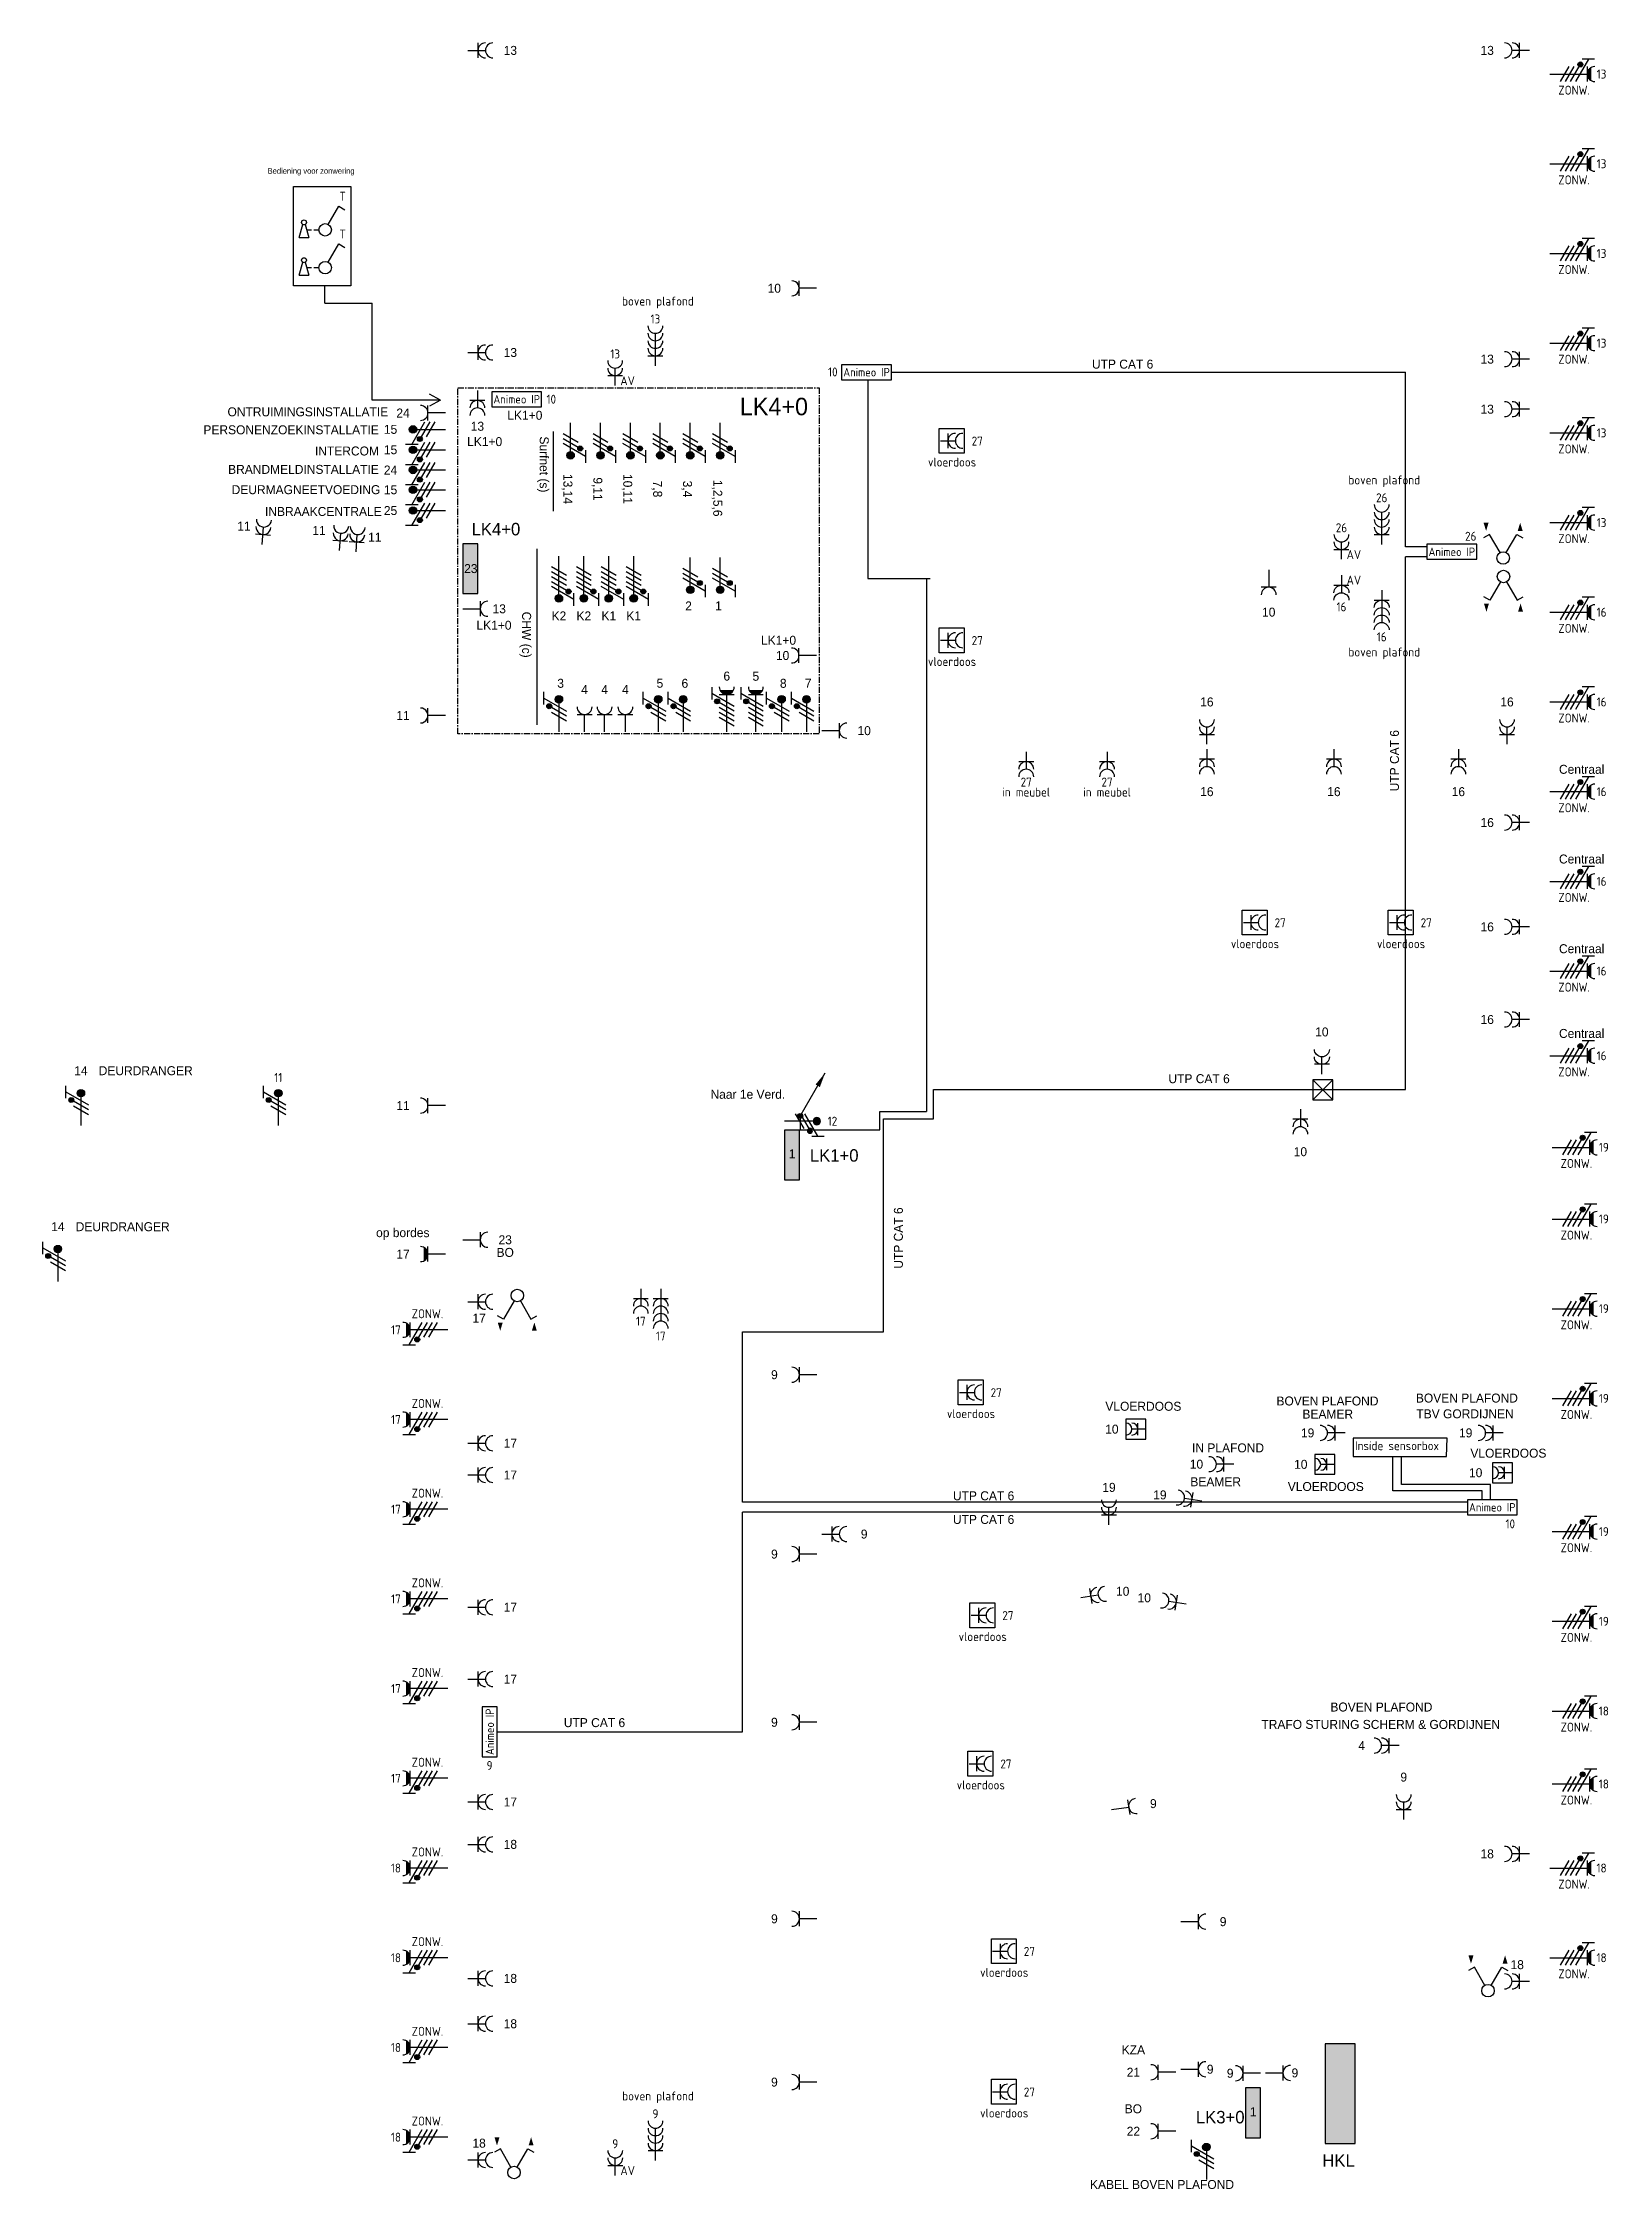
# Model space of a CAD drawing. Header units: millimetres. Extents: x -3262 to 234675, y 0 to 85156.
# Drawn here: x 81750 to 113144, y 37296 to 80364 of the extents above; entities that cross this region are included whole.
import ezdxf
from ezdxf.enums import TextEntityAlignment as Align

# ---------------------------------------------------------------- set-up
doc = ezdxf.new("R2010")
doc.units = ezdxf.units.MM
doc.header["$LTSCALE"] = 100
doc.linetypes.add('CENTER', pattern=[2, 1.25, -0.25, 0.25, -0.25])
doc.layers.get('0').update_dxf_attribs({"linetype": 'CONTINUOUS'})
for name, color, linetype in [('EL$1----', 3, 'CONTINUOUS'), ('EL6211--', 3, 'CONTINUOUS'), ('EL6212--', 3, 'CONTINUOUS'), ('EL6212--_S', 4, 'CONTINUOUS'), ('EL6221--', 3, 'CONTINUOUS'), ('EL6222--', 3, 'CONTINUOUS'), ('EL6223--', 3, 'CONTINUOUS')]:
    doc.layers.add(name, color=color, linetype=linetype)
doc.styles.add('buro-018', font='BUROFONT.shx', dxfattribs={"height": 180})
doc.styles.add('BURO-025', font='BUROFONT.shx', dxfattribs={"height": 250})
doc.styles.add('BURO-035', font='BUROFONT.shx', dxfattribs={"height": 350})
doc.styles.add('STABICAD-012', font='ISOCP.SHX', dxfattribs={"height": 1.2})
doc.styles.add('STABICAD-018', font='ISOCP.SHX', dxfattribs={"height": 180})

msp = doc.modelspace()

# ---------------------------------------------------------------- texts
at = {"layer": 'EL6212--_S', "style": 'BURO-035'}
msp.add_text('LK4+0', height=350, dxfattribs=at).set_placement((95730, 72892))
at = {"layer": 'EL6221--', "style": 'buro-018'}
for s, p in [('Surfnet (s)', (91715, 72467)), ('CHW (c)', (91362, 68950))]:
    msp.add_text(s, height=180, rotation=270, dxfattribs=at).set_placement(p)
at = {"layer": 'EL6222--', "style": 'buro-018'}
for s, p in [('op bordes', (88433, 56399)), ('VLOERDOOS', (103061, 52915)), ('BOVEN PLAFOND', (106493, 53021)), ('BOVEN PLAFOND', (109290, 53080)), ('IN PLAFOND', (104800, 52080)), ('VLOERDOOS', (110383, 51974)), ('VLOERDOOS', (106720, 51305)), ('BOVEN PLAFOND', (107575, 46880)), ('KABEL BOVEN PLAFOND', (102753, 37299))]:
    msp.add_text(s, height=180, dxfattribs=at).set_placement(p)
at = {"layer": 'EL6223--'}
for s, height, style, p in [('Bediening voor zonwering', 113.37, 'buro-018', (86257, 77738, 2730)), ('UTP CAT 6', 180, 'buro-018', (102792, 73828)), ('LK1+0', 180, 'buro-018', (91066, 72801)), ('Centraal', 180, 'buro-018', (112160, 65697, 2730)), ('Centraal', 180, 'buro-018', (112160, 63897, 2730)), ('Centraal', 180, 'buro-018', (112160, 62097, 2730)), ('Centraal', 180, 'buro-018', (112160, 60397, 2730)), ('UTP CAT 6', 180, 'buro-018', (104326, 59489)), ('Naar 1e Verd.', 180, 'buro-018', (95141, 59176)), ('Inside sensorbox', 180, 'STABICAD-018', (108069, 52124, 2730)), ('UTP CAT 6', 180, 'buro-018', (100003, 51119)), ('UTP CAT 6', 180, 'buro-018', (100003, 50644)), ('UTP CAT 6', 180, 'buro-018', (92198, 46567))]:
    msp.add_text(s, height=height, dxfattribs=dict(at, style=style)).set_placement(p)
at = {"layer": 'EL6223--', "style": 'buro-018'}
for p in [(108950, 65345), (98999, 55766)]:
    msp.add_text('UTP CAT 6', height=180, rotation=90, dxfattribs=at).set_placement(p)

# ---------------------------------------------------------------- blocks, each defined once
blk = doc.blocks.new('111304A')
at = {"color": 0, "linetype": 'Continuous'}
for p, q in [((0, 1), (0, 4.5)), ((-1.5, 3), (1.5, 3))]:
    blk.add_line(p, q, dxfattribs=at)
for centre in [(0, 6), (0, 4.5)]:
    blk.add_arc(centre, 1.5, 180, 0, dxfattribs=at)
at = {"color": 0, "linetype": 'Continuous', "style": 'buro-018'}
for tag, p in [('CIRCUIT', (0, 8.5)), ('PANEL', (0, 11.5)), ('SUBCIRCUIT', (4.5, 8.5))]:
    blk.add_attdef(tag, text='', height=1.8, dxfattribs=at).set_placement(p, align=Align.MIDDLE)
at = {"color": 0, "linetype": 'Continuous', "style": 'buro-018', "flags": 1}
for tag, p in [('POWERCODE', (13, 8.5)), ('ARTICLECODE', (0, 0))]:
    blk.add_attdef(tag, text='', height=1.8, dxfattribs=at).set_placement(p, align=Align.MIDDLE)
blk = doc.blocks.new('111304')
at = {"color": 0, "linetype": 'Continuous'}
for p, q in [((-1.5, 4.5), (1.5, 4.5)), ((0, 1), (0, 4.5))]:
    blk.add_line(p, q, dxfattribs=at)
blk.add_arc((0, 6), 1.5, 180, 0, dxfattribs=at)
at = {"color": 0, "linetype": 'Continuous', "style": 'buro-018'}
for tag, p in [('CIRCUIT', (0, 8.5)), ('PANEL', (0, 11.5)), ('SUBCIRCUIT', (4.5, 8.5))]:
    blk.add_attdef(tag, text='', height=1.8, dxfattribs=at).set_placement(p, align=Align.MIDDLE)
at = {"color": 0, "linetype": 'Continuous', "style": 'buro-018', "flags": 1}
for tag, p in [('POWERCODE', (13, 8.5)), ('ARTICLECODE', (0, 0))]:
    blk.add_attdef(tag, text='', height=1.8, dxfattribs=at).set_placement(p, align=Align.MIDDLE)
blk = doc.blocks.new('1116A4C')
at = {"color": 0, "linetype": 'Continuous'}
for p, q in [((-5, 4), (-5, 1)), ((5, 4), (-5, 4)), ((5, 1), (5, 4)), ((-5, 1), (5, 1))]:
    blk.add_line(p, q, dxfattribs=at)
blk.add_solid([(-5, 4), (-5, 1), (5, 4), (5, 1)], dxfattribs=at)
at = {"color": 0, "linetype": 'Continuous', "style": 'buro-018'}
for tag, p in [('PANEL', (0, 15)), ('CIRCUIT', (0, 9)), ('SUBCIRCUIT', (4.5, 9)), ('PANELNAME', (0, 6))]:
    blk.add_attdef(tag, text='', height=1.8, dxfattribs=at).set_placement(p, align=Align.MIDDLE)
at = {"color": 0, "linetype": 'Continuous', "style": 'buro-018', "flags": 1}
blk.add_attdef('ARTICLECODE', text='', height=1.8, dxfattribs=at).set_placement((0, 0), align=Align.MIDDLE)
at = {"layer": 'EL6222--', "color": 1, "style": 'STABICAD-012', "flags": 1}
blk.add_attdef('CASCADINGPANEL', text='', height=1.8, rotation=90, dxfattribs=at).set_placement((903.38, 707.15), align=Align.MIDDLE_CENTER)
blk = doc.blocks.new('E00078')
at = {"color": 0, "linetype": 'Continuous'}
for p, q in [((-3, 6.48), (-3, 8.98)), ((-3, 7.73), (1.5, 5.13)), ((1.5, 4.13), (-1.5, 5.87)), ((1.5, 3.13), (-1.5, 4.87)), ((0, 7.5), (0, 1))]:
    blk.add_line(p, q, dxfattribs=at)
at = {"color": 0, "linetype": 'Continuous', "const_width": 0.5}
blk.add_lwpolyline([(-2.18, 6.12, 1), (-1.68, 6.12, 1)], format="xyb", close=True, dxfattribs=at)
at = {"color": 0, "const_width": 0.75}
blk.add_lwpolyline([(-0.38, 7.5, 1), (0.38, 7.5, 1)], format="xyb", close=True, dxfattribs=at)
at = {"color": 0, "linetype": 'Continuous'}
for centre, radius in [((-1.93, 6.12), 0.5), ((0, 7.5), 0.75)]:
    blk.add_circle(centre, radius, dxfattribs=at)
at = {"color": 0, "linetype": 'Continuous', "style": 'buro-018'}
for tag, p in [('PANEL', (0, 14)), ('CIRCUIT', (0, 11)), ('SUBCIRCUIT', (4.5, 11))]:
    blk.add_attdef(tag, text='', height=1.8, dxfattribs=at).set_placement(p, align=Align.MIDDLE)
at = {"color": 0, "linetype": 'Continuous', "style": 'buro-018', "flags": 1}
for tag, p in [('POWERCODE', (13, 11)), ('ARTICLECODE', (0, 0))]:
    blk.add_attdef(tag, text='', height=1.8, dxfattribs=at).set_placement(p, align=Align.MIDDLE)
blk = doc.blocks.new('E00082')
at = {"color": 0, "linetype": 'Continuous'}
for p, q in [((-3, 10.98), (-3, 8.48)), ((-3, 9.73), (1.5, 7.13)), ((0, 9.5), (0, 1)), ((1.5, 6.13), (-1.5, 7.87)), ((1.5, 5.13), (-1.5, 6.87)), ((1.5, 4.13), (-1.5, 5.87)), ((1.5, 3.13), (-1.5, 4.87))]:
    blk.add_line(p, q, dxfattribs=at)
at = {"color": 0, "linetype": 'Continuous', "const_width": 0.5}
blk.add_lwpolyline([(-1.68, 8.12, 1), (-2.18, 8.12, 1)], format="xyb", close=True, dxfattribs=at)
at = {"color": 0, "const_width": 0.75}
blk.add_lwpolyline([(-0.38, 9.5, 1), (0.38, 9.5, 1)], format="xyb", close=True, dxfattribs=at)
at = {"color": 0, "linetype": 'Continuous'}
for centre, radius in [((-1.93, 8.12), 0.5), ((0, 9.5), 0.75)]:
    blk.add_circle(centre, radius, dxfattribs=at)
at = {"color": 0, "linetype": 'Continuous', "style": 'buro-018'}
for tag, p in [('CIRCUIT', (0, 13)), ('PANEL', (0, 16)), ('SUBCIRCUIT', (4.5, 13))]:
    blk.add_attdef(tag, text='', height=1.8, dxfattribs=at).set_placement(p, align=Align.MIDDLE)
at = {"color": 0, "linetype": 'Continuous', "style": 'buro-018', "flags": 1}
for tag, p in [('POWERCODE', (13, 13)), ('ARTICLECODE', (0, 0))]:
    blk.add_attdef(tag, text='', height=1.8, dxfattribs=at).set_placement(p, align=Align.MIDDLE)
blk = doc.blocks.new('111304DW')
at = {"color": 0, "linetype": 'Continuous'}
for p, q in [((-3, 9.98), (-3, 7.48)), ((-3, 8.73), (1.5, 6.13)), ((1.3, 9.25), (-1.3, 9.25)), ((1.16, 9.05), (-1.16, 9.05)), ((0.96, 8.85), (-0.96, 8.85)), ((0.65, 8.65), (-0.65, 8.65)), ((-1.5, 8.5), (1.5, 8.5)), ((1.5, 5.13), (-1.5, 6.87)), ((1.5, 4.13), (-1.5, 5.87)), ((1.5, 3.13), (-1.5, 4.87)), ((0, 1), (0, 8.5)), ((1.5, 2.13), (-1.5, 3.87))]:
    blk.add_line(p, q, dxfattribs=at)
at = {"color": 0, "linetype": 'Continuous', "const_width": 0.5}
blk.add_lwpolyline([(-1.68, 7.12, 1), (-2.18, 7.12, 1)], format="xyb", close=True, dxfattribs=at)
at = {"color": 0, "linetype": 'Continuous'}
blk.add_circle((-1.93, 7.12), 0.5, dxfattribs=at)
blk.add_arc((0, 10), 1.5, 180, 0, dxfattribs=at)
at = {"color": 0, "linetype": 'Continuous', "style": 'buro-018'}
for tag, p in [('CIRCUIT', (0, 12.5)), ('PANEL', (0, 15.5)), ('SUBCIRCUIT', (4.5, 12.5))]:
    blk.add_attdef(tag, text='', height=1.8, dxfattribs=at).set_placement(p, align=Align.MIDDLE)
at = {"color": 0, "linetype": 'Continuous', "style": 'buro-018', "flags": 1}
for tag, p in [('POWERCODE', (13, 12.5)), ('ARTICLECODE', (0, 0))]:
    blk.add_attdef(tag, text='', height=1.8, dxfattribs=at).set_placement(p, align=Align.MIDDLE)
blk = doc.blocks.new('E00149')
at = {"color": 0, "linetype": 'Continuous'}
for p, q in [((2, 2), (-2, 2)), ((-2, 2), (-2, -2)), ((2, -2), (2, 2)), ((-2, -2), (2, -2))]:
    blk.add_line(p, q, dxfattribs=at)
at = {"color": 0, "linetype": 'Continuous', "style": 'buro-018'}
for tag, p in [('CIRCUIT', (0, 4)), ('PANEL', (0, 7)), ('SUBCIRCUIT', (4.5, 4)), ('TEXT1', (0, 0))]:
    blk.add_attdef(tag, text='', height=1.8, dxfattribs=at).set_placement(p, align=Align.MIDDLE)
at = {"color": 0, "linetype": 'Continuous', "style": 'buro-018', "flags": 1}
for tag, p in [('POWERCODE', (13, 4)), ('ARTICLECODE', (0, 0))]:
    blk.add_attdef(tag, text='', height=1.8, dxfattribs=at).set_placement(p, align=Align.MIDDLE)
blk = doc.blocks.new('111304WD')
at = {"color": 0, "linetype": 'Continuous'}
for p, q in [((-1.5, 4.5), (1.5, 4.5)), ((1.3, 5.25), (-1.3, 5.25)), ((1.16, 5.05), (-1.16, 5.05)), ((0.96, 4.85), (-0.96, 4.85)), ((0.65, 4.65), (-0.65, 4.65)), ((0, 1), (0, 4.5))]:
    blk.add_line(p, q, dxfattribs=at)
blk.add_arc((0, 6), 1.5, 180, 0, dxfattribs=at)
at = {"color": 0, "linetype": 'Continuous', "style": 'buro-018'}
for tag, p in [('CIRCUIT', (0, 8.5)), ('PANEL', (0, 11.5)), ('SUBCIRCUIT', (4.5, 8.5))]:
    blk.add_attdef(tag, text='', height=1.8, dxfattribs=at).set_placement(p, align=Align.MIDDLE)
at = {"color": 0, "linetype": 'Continuous', "style": 'buro-018', "flags": 1}
for tag, p in [('POWERCODE', (13, 8.5)), ('ARTICLECODE', (0, 0))]:
    blk.add_attdef(tag, text='', height=1.8, dxfattribs=at).set_placement(p, align=Align.MIDDLE)
blk = doc.blocks.new('111304C')
at = {"color": 0, "linetype": 'Continuous'}
for p, q in [((0, 1), (0, 7.5)), ((-1.5, 3), (1.5, 3))]:
    blk.add_line(p, q, dxfattribs=at)
for centre in [(0, 9), (0, 7.5), (0, 6), (0, 4.5)]:
    blk.add_arc(centre, 1.5, 180, 0, dxfattribs=at)
at = {"color": 0, "linetype": 'Continuous', "style": 'STABICAD-018'}
for tag, p in [('PANEL', (0, 14.5)), ('CIRCUIT', (0, 11.5)), ('SUBCIRCUIT', (4.5, 11.5)), ('ARTICLECODE', (0, 0))]:
    blk.add_attdef(tag, text='', height=1.8, dxfattribs=at).set_placement(p, align=Align.MIDDLE)
at = {"color": 0, "linetype": 'Continuous', "style": 'STABICAD-018', "flags": 1}
blk.add_attdef('POWERCODE', text='', height=1.8, dxfattribs=at).set_placement((13, 11.5), align=Align.MIDDLE)
blk = doc.blocks.new('111304R')
at = {"color": 0, "linetype": 'Continuous'}
for p, q in [((-2.5, 2.5), (2.5, 2.5)), ((-2.5, -2.5), (-2.5, 2.5)), ((0, -2.25), (0, 0.75)), ((2.5, 2.5), (2.5, -2.5)), ((2.5, -2.5), (-2.5, -2.5)), ((-1.5, -0.75), (1.5, -0.75))]:
    blk.add_line(p, q, dxfattribs=at)
for centre in [(0, 2.25), (0, 0.75)]:
    blk.add_arc(centre, 1.5, 180, 0, dxfattribs=at)
at = {"color": 0, "linetype": 'Continuous', "style": 'STABICAD-018'}
for tag, p in [('CIRCUIT', (-0.12, 3.9)), ('PANEL', (-0.12, 6.9)), ('SUBCIRCUIT', (4.38, 3.9)), ('ARTICLECODE', (0, -3.5))]:
    blk.add_attdef(tag, text='', height=1.8, dxfattribs=at).set_placement(p, align=Align.MIDDLE)
at = {"color": 0, "linetype": 'Continuous', "style": 'STABICAD-018', "flags": 1}
blk.add_attdef('POWERCODE', text='', height=1.8, dxfattribs=at).set_placement((12.88, 3.9), align=Align.MIDDLE)
blk = doc.blocks.new('Haspel')
at = {"layer": 'EL6222--'}
for p, q in [((43587, 65385), (43987, 65785)), ((43587, 65785), (43987, 65385))]:
    blk.add_line(p, q, dxfattribs=at)
at = {"layer": 'EL$1----', "linetype": 'Continuous', "xscale": 100, "yscale": 100, "zscale": 100}
blk.add_blockref('E00149', (43787, 65585), dxfattribs=at)
blk = doc.blocks.new('111405A')
at = {"color": 0, "linetype": 'Continuous'}
for p, q in [((-2.74, 7), (-3.95, 6.3)), ((-0.62, 3.33), (-2.74, 7)), ((0.62, 3.33), (2.74, 7)), ((2.74, 7), (3.95, 6.3))]:
    blk.add_line(p, q, dxfattribs=at)
for points in [[(-3.42, 7.67, 0, 1, 0), (-3.42, 9.33, 1, 1, 0)], [(3.42, 9.33, 0, 1, 0), (3.42, 7.67, 1, 1, 0)]]:
    blk.add_lwpolyline(points, format="xyseb", dxfattribs=at)
blk.add_circle((0, 2.25), 1.25, dxfattribs=at)
at = {"color": 0, "linetype": 'Continuous', "style": 'STABICAD-018'}
blk.add_attdef('ARTICLECODE', text='', height=1.8, dxfattribs=at).set_placement((0, 0), align=Align.MIDDLE)
blk = doc.blocks.new('E00113')
at = {"color": 0, "linetype": 'Continuous'}
for p, q in [((-5, 4), (-5, 1)), ((5, 4), (-5, 4)), ((-5, 1), (5, 1)), ((5, 1), (5, 4))]:
    blk.add_line(p, q, dxfattribs=at)
at = {"color": 0, "linetype": 'Continuous', "style": 'STABICAD-018'}
for tag, p in [('TEXT1', (0, 6)), ('ARTICLECODE', (0, 0)), ('TEXT2', (0, 2.5))]:
    blk.add_attdef(tag, text='', height=1.8, dxfattribs=at).set_placement(p, align=Align.MIDDLE)
blk = doc.blocks.new('111304FW')
at = {"color": 0, "linetype": 'Continuous'}
for p, q in [((-3, 9.98), (-3, 7.48)), ((-3, 8.73), (1.5, 6.13)), ((1.3, 9.25), (-1.3, 9.25)), ((1.16, 9.05), (-1.16, 9.05)), ((0.96, 8.85), (-0.96, 8.85)), ((0.65, 8.65), (-0.65, 8.65)), ((-1.5, 8.5), (1.5, 8.5)), ((1.5, 5.13), (-1.5, 6.87)), ((1.5, 4.13), (-1.5, 5.87)), ((1.5, 3.13), (-1.5, 4.87)), ((0, 1), (0, 8.5))]:
    blk.add_line(p, q, dxfattribs=at)
at = {"color": 0, "linetype": 'Continuous', "const_width": 0.5}
blk.add_lwpolyline([(-1.68, 7.12, 1), (-2.18, 7.12, 1)], format="xyb", close=True, dxfattribs=at)
at = {"color": 0, "linetype": 'Continuous'}
blk.add_circle((-1.93, 7.12), 0.5, dxfattribs=at)
blk.add_arc((0, 10), 1.5, 180, 0, dxfattribs=at)
at = {"color": 0, "linetype": 'Continuous', "style": 'STABICAD-018'}
for tag, p in [('CIRCUIT', (0, 12.5)), ('PANEL', (0, 15.5)), ('SUBCIRCUIT', (4.5, 12.5)), ('ARTICLECODE', (0, 0))]:
    blk.add_attdef(tag, text='', height=1.8, dxfattribs=at).set_placement(p, align=Align.MIDDLE)
at = {"color": 0, "linetype": 'Continuous', "style": 'STABICAD-018', "flags": 1}
blk.add_attdef('POWERCODE', text='', height=1.8, dxfattribs=at).set_placement((13, 12.5), align=Align.MIDDLE)
blk = doc.blocks.new('111201')
at = {"color": 0, "linetype": 'Continuous'}
blk.add_line((0, 0), (5, 8.66), dxfattribs=at)
blk.add_lwpolyline([(5, 8.66, 0, 1, 0), (3.5, 6.06, 1, 1, 0)], format="xyseb", dxfattribs=at)
blk.add_lwpolyline([(-0.25, 0, 0.5, 0.5, 1), (0.25, 0, 0.5, 0.5, 1)], format="xyseb", close=True, dxfattribs=at)
blk.add_circle((0, 0), 0.5, dxfattribs=at)
at = {"color": 0, "linetype": 'Continuous', "style": 'STABICAD-018'}
blk.add_attdef('ARTICLECODE', text='', height=1.8, dxfattribs=at).set_placement((0, 0), align=Align.MIDDLE)
blk = doc.blocks.new('1114A6')
at = {"color": 0, "linetype": 'Continuous'}
for p, q in [((-5.25, 0.75), (-4.51, 3.33)), ((-5.25, 0.75), (-3.25, 0.75)), ((-3.99, 3.33), (-3.25, 0.75)), ((-3.68, 2.25), (-2.75, 2.25)), ((-2.25, 2.25), (-1.25, 2.25))]:
    blk.add_line(p, q, dxfattribs=at)
blk.add_circle((-4.25, 3.75), 0.5, dxfattribs=at)
blk = doc.blocks.new('*U92')
at = {"color": 0, "linetype": 'Continuous'}
for p, q in [((0.62, 3.33), (2.74, 7)), ((2.74, 7), (3.95, 6.3))]:
    blk.add_line(p, q, dxfattribs=at)
blk.add_circle((0, 2.25), 1.25, dxfattribs=at)
blk.add_blockref('1114A6', (0, 0), dxfattribs=at)
at = {"color": 0, "linetype": 'Continuous', "style": 'STABICAD-018'}
for tag, p in [('SWITCHCODE', (3.36, 9)), ('ARTICLECODE', (0, 0))]:
    blk.add_attdef(tag, text='', height=1.8, dxfattribs=at).set_placement(p, align=Align.MIDDLE)

# ---------------------------------------------------------------- linework, layer by layer
at = {"layer": 'EL6212--_S', "linetype": 'CENTER'}
for p, q in [((90071, 73445), (97322, 73445)), ((90071, 66497), (90071, 73444)), ((97322, 73445), (97322, 66497)), ((97322, 66497), (90071, 66497))]:
    msp.add_line(p, q, dxfattribs=at)
at = {"layer": 'EL6221--'}
for p, q in [((91986, 72567), (91986, 70967)), ((91656, 70210), (91656, 66680))]:
    msp.add_line(p, q, dxfattribs=at)
at = {"layer": 'EL6223--'}
for p, q in [((87404, 75138, 2730), (88354, 75138, 2730)), ((98771, 73756), (109079, 73756)), ((109079, 70252), (109079, 73756)), ((89728, 73196, 2730), (89501, 73315, 2730)), ((98295, 73606), (98295, 69617, 2730)), ((89728, 73196, 2730), (88354, 73196, 2730)), ((89728, 73196, 2730), (89501, 73077, 2730)), ((109511, 70252), (109079, 70252)), ((109079, 59362, 2730), (109079, 70052, 2730)), ((109511, 70052), (109079, 70052)), ((98295, 69617, 2730), (99545, 69617, 2730)), ((99470, 69617, 2730), (99470, 58923)), ((99617, 58773), (99617, 59362)), ((99617, 59362, 2730), (109079, 59362, 2730)), ((96941, 58830), (96941, 58555)), ((98535, 58923), (99470, 58923)), ((98535, 58555), (98535, 58923)), ((98613, 54497), (98613, 58773)), ((98613, 58773), (99617, 58773)), ((96941, 58555), (98535, 58555)), ((95785, 51078), (95785, 54497)), ((95785, 54497), (98613, 54497)), ((110322, 51078), (95785, 51078)), ((110322, 50878), (95785, 50878)), ((95785, 46473), (95785, 50878)), ((90863, 46473), (95785, 46473))]:
    msp.add_line(p, q, dxfattribs=at)
at = {"layer": 'EL6223--', "elevation": 2730}
msp.add_lwpolyline([(87924, 75492), (86774, 75492), (86774, 77483), (87924, 77483)], close=True, dxfattribs=at)
for points in [[(87404, 75138), (87404, 75488)], [(88354, 73196), (88354, 75138)], [(109914, 52365), (108030, 52365), (108030, 51996), (109903, 51996), (109914, 52365)]]:
    msp.add_lwpolyline(points, dxfattribs=at)
at = {"layer": 'EL6223--'}
for points in [[(110619, 51128), (110619, 51308), (108830, 51308), (108830, 51989)], [(110787, 51128), (110787, 51435), (108998, 51435), (108998, 51989)]]:
    msp.add_lwpolyline(points, dxfattribs=at)

# ---------------------------------------------------------------- block references
at = {"layer": 'EL$1----', "linetype": 'Continuous', "xscale": 100, "yscale": 100, "zscale": 100}
for p in [(103672, 52546), (107461, 51840), (111029, 51672)]:
    msp.add_blockref('E00149', p, dxfattribs=at)
at = {"layer": 'EL6211--'}
msp.add_blockref('Haspel', (63637, -6228), dxfattribs=at)
at = {"layer": 'EL6212--', "linetype": 'Continuous'}
ref = msp.add_blockref('1116A4C', (90073, 69815), dxfattribs=dict(at, xscale=100, yscale=100, zscale=100, rotation=270.0000000000326))
ref.add_attrib('CIRCUIT', '23', dxfattribs={"layer": '0', "color": 1, "linetype": 'ByBlock', "height": 180, "style": 'buro-018'}).set_placement((90333, 69815), align=Align.MIDDLE)
ref.add_attrib('PANELNAME', 'LK4+0', dxfattribs={"layer": '0', "color": 2, "linetype": 'ByBlock', "height": 250, "style": 'BURO-025'}).set_placement((90837, 70607), align=Align.MIDDLE)
ref = msp.add_blockref('1116A4C', (97023, 58048), dxfattribs=dict(at, xscale=99.99999999999736, yscale=99.99999999999736, zscale=99.99999999999736, rotation=90.00004168814962))
ref.add_attrib('CIRCUIT', '1', dxfattribs={"layer": '0', "color": 1, "linetype": 'ByBlock', "height": 180, "style": 'buro-018'}).set_placement((96778, 58072), align=Align.MIDDLE)
ref.add_attrib('PANELNAME', 'LK1+0', dxfattribs={"layer": '0', "color": 2, "linetype": 'ByBlock', "height": 250, "style": 'BURO-025'}).set_placement((97622, 58039), align=Align.MIDDLE)
ref = msp.add_blockref('1116A4C', (108273, 39214), dxfattribs=dict(at, xscale=200, yscale=200, zscale=200, rotation=90.00000000000001))
ref.add_attrib('PANELNAME', 'HKL', dxfattribs={"layer": '0', "color": 2, "linetype": 'ByBlock', "height": 250, "style": 'BURO-025'}).set_placement((107738, 37870), align=Align.MIDDLE)
ref = msp.add_blockref('1116A4C', (106273, 38827), dxfattribs=dict(at, xscale=99.99999999999736, yscale=99.99999999999736, zscale=99.99999999999736, rotation=90.00004168814962))
ref.add_attrib('CIRCUIT', '1', dxfattribs={"layer": '0', "color": 1, "linetype": 'ByBlock', "height": 180, "style": 'buro-018'}).set_placement((106026, 38847), align=Align.MIDDLE)
ref.add_attrib('PANELNAME', 'LK3+0', dxfattribs={"layer": '0', "color": 2, "linetype": 'ByBlock', "height": 250, "style": 'BURO-025'}).set_placement((105365, 38740), align=Align.MIDDLE)
at = {"layer": 'EL6221--', "linetype": 'Continuous'}
ref = msp.add_blockref('E00082', (92100, 70167), dxfattribs=dict(at, xscale=100, yscale=100, zscale=100, rotation=180))
ref.add_attrib('CIRCUIT', 'K2', dxfattribs={"layer": '0', "color": 1, "linetype": 'ByBlock', "height": 180, "style": 'buro-018'}).set_placement((92100, 68867), align=Align.MIDDLE)
ref = msp.add_blockref('E00082', (92600, 70167), dxfattribs=dict(at, xscale=100, yscale=100, zscale=100, rotation=180))
ref.add_attrib('CIRCUIT', 'K2', dxfattribs={"layer": '0', "color": 1, "linetype": 'ByBlock', "height": 180, "style": 'buro-018'}).set_placement((92600, 68867), align=Align.MIDDLE)
ref = msp.add_blockref('E00082', (93100, 70167), dxfattribs=dict(at, xscale=100, yscale=100, zscale=100, rotation=180))
ref.add_attrib('CIRCUIT', 'K1', dxfattribs={"layer": '0', "color": 1, "linetype": 'ByBlock', "height": 180, "style": 'buro-018'}).set_placement((93100, 68867), align=Align.MIDDLE)
ref = msp.add_blockref('E00082', (93600, 70167), dxfattribs=dict(at, xscale=100, yscale=100, zscale=100, rotation=180))
ref.add_attrib('CIRCUIT', 'K1', dxfattribs={"layer": '0', "color": 1, "linetype": 'ByBlock', "height": 180, "style": 'buro-018'}).set_placement((93600, 68867), align=Align.MIDDLE)
ref = msp.add_blockref('111304DW', (95467, 66439), dxfattribs=dict(at, xscale=100, yscale=100, zscale=100))
ref.add_attrib('CIRCUIT', '6', dxfattribs={"layer": '0', "color": 1, "linetype": 'ByBlock', "height": 180, "style": 'buro-018'}).set_placement((95467, 67658), align=Align.MIDDLE)
ref = msp.add_blockref('111304DW', (96050, 66439), dxfattribs=dict(at, xscale=100, yscale=100, zscale=100))
ref.add_attrib('CIRCUIT', '5', dxfattribs={"layer": '0', "color": 1, "linetype": 'ByBlock', "height": 180, "style": 'buro-018'}).set_placement((96050, 67653), align=Align.MIDDLE)
at = {"layer": 'EL6222--', "linetype": 'Continuous'}
ref = msp.add_blockref('111304A', (90176, 80214), dxfattribs=dict(at, xscale=100, yscale=100, zscale=100, rotation=270))
ref.add_attrib('CIRCUIT', '13', dxfattribs={"layer": '0', "color": 1, "linetype": 'ByBlock', "height": 180, "style": 'buro-018'}).set_placement((91126, 80214), align=Align.MIDDLE)
ref = msp.add_blockref('111304A', (111670, 80214), dxfattribs=dict(at, xscale=100, yscale=100, zscale=100, rotation=90.00000000000001))
ref.add_attrib('CIRCUIT', '13', dxfattribs={"layer": '0', "color": 1, "linetype": 'ByBlock', "height": 180, "style": 'buro-018'}).set_placement((110720, 80214), align=Align.MIDDLE)
ref = msp.add_blockref('111304', (97370, 75441), dxfattribs=dict(at, xscale=100, yscale=100, zscale=100, rotation=90.00008337630442))
ref.add_attrib('CIRCUIT', '10', dxfattribs={"layer": '0', "color": 1, "linetype": 'ByBlock', "height": 180, "style": 'buro-018'}).set_placement((96420, 75441), align=Align.MIDDLE)
ref = msp.add_blockref('111304C', (94035, 73786), dxfattribs=dict(at, xscale=100, yscale=100, zscale=100))
ref.add_attrib('CIRCUIT', '13', dxfattribs={"layer": '0', "color": 1, "linetype": 'Continuous', "height": 180, "style": 'STABICAD-018'}).set_placement((94035, 74824), align=Align.MIDDLE)
ref.add_attrib('POWERCODE', 'boven plafond', dxfattribs={"layer": '0', "color": 1, "linetype": 'Continuous', "height": 180, "style": 'STABICAD-018'}).set_placement((94086, 75156), align=Align.MIDDLE)
ref = msp.add_blockref('111304A', (90176, 74151), dxfattribs=dict(at, xscale=100, yscale=100, zscale=100, rotation=270))
ref.add_attrib('CIRCUIT', '13', dxfattribs={"layer": '0', "color": 1, "linetype": 'ByBlock', "height": 180, "style": 'buro-018'}).set_placement((91126, 74151), align=Align.MIDDLE)
ref = msp.add_blockref('111304A', (93228, 73389), dxfattribs=dict(at, xscale=100, yscale=100, zscale=100))
ref.add_attrib('CIRCUIT', '13', dxfattribs={"layer": '0', "color": 1, "linetype": 'Continuous', "height": 180, "style": 'STABICAD-018'}).set_placement((93228, 74123), align=Align.MIDDLE)
ref.add_attrib('POWERCODE', 'AV', dxfattribs={"layer": '0', "color": 1, "linetype": 'Continuous', "height": 180, "style": 'STABICAD-018'}).set_placement((93478, 73585), align=Align.MIDDLE)
ref = msp.add_blockref('111304A', (111670, 74018), dxfattribs=dict(at, xscale=100, yscale=100, zscale=100, rotation=90.00008337642578))
ref.add_attrib('CIRCUIT', '13', dxfattribs={"layer": '0', "color": 1, "linetype": 'ByBlock', "height": 180, "style": 'buro-018'}).set_placement((110720, 74018), align=Align.MIDDLE)
ref = msp.add_blockref('111304A', (90465, 73489), dxfattribs=dict(at, xscale=99.99999999999999, yscale=99.99999999999999, zscale=99.99999999999999, rotation=180.0000833730839))
ref.add_attrib('CIRCUIT', '13', dxfattribs={"layer": '0', "color": 1, "linetype": 'ByBlock', "height": 180, "style": 'buro-018'}).set_placement((90465, 72671), align=Align.MIDDLE)
ref.add_attrib('PANEL', 'LK1+0', dxfattribs={"layer": '0', "color": 1, "linetype": 'ByBlock', "height": 180, "style": 'buro-018'}).set_placement((90611, 72363), align=Align.MIDDLE)
ref = msp.add_blockref('111304', (89923, 72938), dxfattribs=dict(at, xscale=100, yscale=100, zscale=100, rotation=90.00000000000001))
ref.add_attrib('CIRCUIT', '24', dxfattribs={"layer": '0', "color": 1, "linetype": 'ByBlock', "height": 180, "style": 'buro-018'}).set_placement((88973, 72938), align=Align.MIDDLE)
ref.add_attrib('POWERCODE', 'ONTRUIMINGSINSTALLATIE', dxfattribs={"layer": '0', "color": 1, "linetype": 'ByBlock', "height": 180, "style": 'buro-018'}).set_placement((87064, 72961), align=Align.MIDDLE)
ref = msp.add_blockref('111304A', (111670, 73014), dxfattribs=dict(at, xscale=100, yscale=100, zscale=100, rotation=90.00000000000001))
ref.add_attrib('CIRCUIT', '13', dxfattribs={"layer": '0', "color": 1, "linetype": 'ByBlock', "height": 180, "style": 'buro-018'}).set_placement((110720, 73014), align=Align.MIDDLE)
ref = msp.add_blockref('E00078', (89923, 72608), dxfattribs=dict(at, xscale=100, yscale=100, zscale=100, rotation=90.00000000000001))
ref.add_attrib('CIRCUIT', '15', dxfattribs={"layer": '0', "color": 1, "linetype": 'ByBlock', "height": 180, "style": 'buro-018'}).set_placement((88723, 72608), align=Align.MIDDLE)
ref.add_attrib('POWERCODE', 'PERSONENZOEKINSTALLATIE', dxfattribs={"layer": '0', "color": 1, "linetype": 'ByBlock', "height": 180, "style": 'buro-018'}).set_placement((86728, 72600), align=Align.MIDDLE)
ref = msp.add_blockref('E00078', (92334, 72838), dxfattribs=dict(at, xscale=100, yscale=100, zscale=100, rotation=180))
ref.add_attrib('CIRCUIT', '13,14', dxfattribs={"layer": '0', "color": 1, "linetype": 'ByBlock', "height": 180, "rotation": 270, "style": 'buro-018'}).set_placement((92265, 71412), align=Align.MIDDLE)
ref = msp.add_blockref('E00078', (92934, 72838), dxfattribs=dict(at, xscale=100, yscale=100, zscale=100, rotation=180))
ref.add_attrib('CIRCUIT', '9,11', dxfattribs={"layer": '0', "color": 1, "linetype": 'ByBlock', "height": 180, "rotation": 270, "style": 'buro-018'}).set_placement((92865, 71412), align=Align.MIDDLE)
ref = msp.add_blockref('E00078', (93534, 72838), dxfattribs=dict(at, xscale=100, yscale=100, zscale=100, rotation=180))
ref.add_attrib('CIRCUIT', '10,11', dxfattribs={"layer": '0', "color": 1, "linetype": 'ByBlock', "height": 180, "rotation": 270, "style": 'buro-018'}).set_placement((93465, 71412), align=Align.MIDDLE)
ref = msp.add_blockref('E00078', (94134, 72838), dxfattribs=dict(at, xscale=100, yscale=100, zscale=100, rotation=180))
ref.add_attrib('CIRCUIT', '7,8', dxfattribs={"layer": '0', "color": 1, "linetype": 'ByBlock', "height": 180, "rotation": 270, "style": 'buro-018'}).set_placement((94065, 71412), align=Align.MIDDLE)
ref = msp.add_blockref('E00078', (94734, 72838), dxfattribs=dict(at, xscale=100, yscale=100, zscale=100, rotation=180))
ref.add_attrib('CIRCUIT', '3,4', dxfattribs={"layer": '0', "color": 1, "linetype": 'ByBlock', "height": 180, "rotation": 270, "style": 'buro-018'}).set_placement((94665, 71412), align=Align.MIDDLE)
ref = msp.add_blockref('E00078', (95334, 72838), dxfattribs=dict(at, xscale=100, yscale=100, zscale=100, rotation=180))
ref.add_attrib('CIRCUIT', '1,2,5,6', dxfattribs={"layer": '0', "color": 1, "linetype": 'ByBlock', "height": 180, "rotation": 270, "style": 'buro-018'}).set_placement((95270, 71228), align=Align.MIDDLE)
ref = msp.add_blockref('111304R', (99978, 72379), dxfattribs=dict(at, xscale=100, yscale=100, zscale=100, rotation=270))
ref.add_attrib('CIRCUIT', '27', dxfattribs={"layer": '0', "color": 1, "linetype": 'Continuous', "height": 180, "style": 'STABICAD-018'}).set_placement((100491, 72374), align=Align.MIDDLE)
ref.add_attrib('POWERCODE', 'vloerdoos', dxfattribs={"layer": '0', "color": 1, "linetype": 'Continuous', "height": 180, "style": 'STABICAD-018'}).set_placement((99986, 71953), align=Align.MIDDLE)
ref = msp.add_blockref('E00078', (89923, 71794), dxfattribs=dict(at, xscale=100, yscale=100, zscale=100, rotation=90.00000000000001))
ref.add_attrib('CIRCUIT', '24', dxfattribs={"layer": '0', "color": 1, "linetype": 'ByBlock', "height": 180, "style": 'buro-018'}).set_placement((88723, 71794), align=Align.MIDDLE)
ref.add_attrib('POWERCODE', 'BRANDMELDINSTALLATIE', dxfattribs={"layer": '0', "color": 1, "linetype": 'ByBlock', "height": 180, "style": 'buro-018'}).set_placement((86976, 71806), align=Align.MIDDLE)
ref = msp.add_blockref('E00078', (89923, 72199), dxfattribs=dict(at, xscale=100, yscale=100, zscale=100, rotation=90.00000000000001))
ref.add_attrib('CIRCUIT', '15', dxfattribs={"layer": '0', "color": 1, "linetype": 'ByBlock', "height": 180, "style": 'buro-018'}).set_placement((88723, 72199), align=Align.MIDDLE)
ref.add_attrib('POWERCODE', 'INTERCOM', dxfattribs={"layer": '0', "color": 1, "linetype": 'ByBlock', "height": 180, "style": 'buro-018'}).set_placement((87848, 72175), align=Align.MIDDLE)
ref = msp.add_blockref('E00078', (89923, 71396), dxfattribs=dict(at, xscale=100, yscale=100, zscale=100, rotation=90.00000000000001))
ref.add_attrib('CIRCUIT', '15', dxfattribs={"layer": '0', "color": 1, "linetype": 'ByBlock', "height": 180, "style": 'buro-018'}).set_placement((88723, 71396), align=Align.MIDDLE)
ref.add_attrib('POWERCODE', 'DEURMAGNEETVOEDING', dxfattribs={"layer": '0', "color": 1, "linetype": 'ByBlock', "height": 180, "style": 'buro-018'}).set_placement((87026, 71399), align=Align.MIDDLE)
ref = msp.add_blockref('111304C', (108604, 70198), dxfattribs=dict(at, xscale=100, yscale=100, zscale=100))
ref.add_attrib('CIRCUIT', '26', dxfattribs={"layer": '0', "color": 1, "linetype": 'Continuous', "height": 180, "style": 'STABICAD-018'}).set_placement((108604, 71236), align=Align.MIDDLE)
ref.add_attrib('POWERCODE', 'boven plafond', dxfattribs={"layer": '0', "color": 1, "linetype": 'Continuous', "height": 180, "style": 'STABICAD-018'}).set_placement((108655, 71567), align=Align.MIDDLE)
ref = msp.add_blockref('E00078', (89923, 70980), dxfattribs=dict(at, xscale=100, yscale=100, zscale=100, rotation=90.00000000000001))
ref.add_attrib('CIRCUIT', '25', dxfattribs={"layer": '0', "color": 1, "linetype": 'ByBlock', "height": 180, "style": 'buro-018'}).set_placement((88723, 70980), align=Align.MIDDLE)
ref.add_attrib('POWERCODE', 'INBRAAKCENTRALE', dxfattribs={"layer": '0', "color": 1, "linetype": 'ByBlock', "height": 180, "style": 'buro-018'}).set_placement((87375, 70961), align=Align.MIDDLE)
ref = msp.add_blockref('111304A', (86142, 70200), dxfattribs=dict(at, xscale=100, yscale=100, zscale=100, rotation=355.9999548351474))
ref.add_attrib('CIRCUIT', '11', dxfattribs={"layer": '0', "color": 1, "linetype": 'ByBlock', "height": 180, "style": 'buro-018'}).set_placement((85782, 70667), align=Align.MIDDLE)
ref = msp.add_blockref('111304A', (87692, 70075), dxfattribs=dict(at, xscale=100, yscale=100, zscale=100, rotation=356.0000273130653))
ref.add_attrib('CIRCUIT', '11', dxfattribs={"layer": '0', "color": 1, "linetype": 'ByBlock', "height": 180, "style": 'buro-018'}).set_placement((87288, 70580), align=Align.MIDDLE)
ref = msp.add_blockref('111304A', (88023, 70051), dxfattribs=dict(at, xscale=100, yscale=100, zscale=100, rotation=356.0000273130653))
ref.add_attrib('CIRCUIT', '11', dxfattribs={"layer": '0', "color": 1, "linetype": 'ByBlock', "height": 180, "style": 'buro-018'}).set_placement((88407, 70444), align=Align.MIDDLE)
ref = msp.add_blockref('111304A', (107797, 69901), dxfattribs=dict(at, xscale=100, yscale=100, zscale=100))
ref.add_attrib('CIRCUIT', '26', dxfattribs={"layer": '0', "color": 1, "linetype": 'Continuous', "height": 180, "style": 'STABICAD-018'}).set_placement((107797, 70634), align=Align.MIDDLE)
ref.add_attrib('POWERCODE', 'AV', dxfattribs={"layer": '0', "color": 1, "linetype": 'Continuous', "height": 180, "style": 'STABICAD-018'}).set_placement((108046, 70097), align=Align.MIDDLE)
ref = msp.add_blockref('E00078', (94734, 70138), dxfattribs=dict(at, xscale=100, yscale=100, zscale=100, rotation=180))
ref.add_attrib('CIRCUIT', '2', dxfattribs={"layer": '0', "color": 1, "linetype": 'ByBlock', "height": 180, "style": 'buro-018'}).set_placement((94700, 69067), align=Align.MIDDLE)
ref = msp.add_blockref('E00078', (95334, 70138), dxfattribs=dict(at, xscale=100, yscale=100, zscale=100, rotation=180))
ref.add_attrib('CIRCUIT', '1', dxfattribs={"layer": '0', "color": 1, "linetype": 'ByBlock', "height": 180, "style": 'buro-018'}).set_placement((95300, 69067), align=Align.MIDDLE)
ref = msp.add_blockref('111304', (106338, 69891), dxfattribs=dict(at, xscale=100, yscale=100, zscale=100, rotation=180.0000833730839))
ref.add_attrib('CIRCUIT', '10', dxfattribs={"layer": '0', "color": 1, "linetype": 'ByBlock', "height": 180, "style": 'buro-018'}).set_placement((106338, 68941), align=Align.MIDDLE)
ref = msp.add_blockref('111304A', (107797, 69780), dxfattribs=dict(at, xscale=-100, yscale=100, zscale=100, rotation=180))
ref.add_attrib('CIRCUIT', '16', dxfattribs={"layer": '0', "color": 1, "linetype": 'Continuous', "height": 180, "style": 'STABICAD-018'}).set_placement((107797, 69047), align=Align.MIDDLE)
ref.add_attrib('POWERCODE', 'AV', dxfattribs={"layer": '0', "color": 1, "linetype": 'Continuous', "height": 180, "style": 'STABICAD-018'}).set_placement((108046, 69584), align=Align.MIDDLE)
ref = msp.add_blockref('111304C', (108604, 69483), dxfattribs=dict(at, xscale=-100, yscale=100, zscale=100, rotation=180))
ref.add_attrib('CIRCUIT', '16', dxfattribs={"layer": '0', "color": 1, "linetype": 'Continuous', "height": 180, "style": 'STABICAD-018'}).set_placement((108604, 68445), align=Align.MIDDLE)
ref.add_attrib('POWERCODE', 'boven plafond', dxfattribs={"layer": '0', "color": 1, "linetype": 'Continuous', "height": 180, "style": 'STABICAD-018'}).set_placement((108655, 68114), align=Align.MIDDLE)
ref = msp.add_blockref('111304', (90073, 69008), dxfattribs=dict(at, xscale=100, yscale=100, zscale=100, rotation=270))
ref.add_attrib('CIRCUIT', '13', dxfattribs={"layer": '0', "color": 1, "linetype": 'ByBlock', "height": 180, "style": 'buro-018'}).set_placement((90903, 69008), align=Align.MIDDLE)
ref.add_attrib('PANEL', 'LK1+0', dxfattribs={"layer": '0', "color": 1, "linetype": 'ByBlock', "height": 180, "style": 'buro-018'}).set_placement((90798, 68678), align=Align.MIDDLE)
ref = msp.add_blockref('111304R', (99978, 68376), dxfattribs=dict(at, xscale=100, yscale=100, zscale=100, rotation=270))
ref.add_attrib('CIRCUIT', '27', dxfattribs={"layer": '0', "color": 1, "linetype": 'Continuous', "height": 180, "style": 'STABICAD-018'}).set_placement((100491, 68371), align=Align.MIDDLE)
ref.add_attrib('POWERCODE', 'vloerdoos', dxfattribs={"layer": '0', "color": 1, "linetype": 'Continuous', "height": 180, "style": 'STABICAD-018'}).set_placement((99986, 67950), align=Align.MIDDLE)
ref = msp.add_blockref('111304', (97365, 68071), dxfattribs=dict(at, xscale=100, yscale=100, zscale=100, rotation=90.00000000000001))
ref.add_attrib('CIRCUIT', '10', dxfattribs={"layer": '0', "color": 1, "linetype": 'ByBlock', "height": 180, "style": 'buro-018'}).set_placement((96587, 68071), align=Align.MIDDLE)
ref.add_attrib('PANEL', 'LK1+0', dxfattribs={"layer": '0', "color": 1, "linetype": 'ByBlock', "height": 180, "style": 'buro-018'}).set_placement((96506, 68377), align=Align.MIDDLE)
ref = msp.add_blockref('E00078', (92100, 66442), dxfattribs=dict(at, xscale=100, yscale=100, zscale=100))
ref.add_attrib('CIRCUIT', '3', dxfattribs={"layer": '0', "color": 1, "linetype": 'ByBlock', "height": 180, "style": 'buro-018'}).set_placement((92134, 67513), align=Align.MIDDLE)
ref = msp.add_blockref('111304', (92614, 66439), dxfattribs=dict(at, xscale=100, yscale=100, zscale=100))
ref.add_attrib('CIRCUIT', '4', dxfattribs={"layer": '0', "color": 1, "linetype": 'ByBlock', "height": 180, "style": 'buro-018'}).set_placement((92614, 67389), align=Align.MIDDLE)
ref = msp.add_blockref('111304', (93016, 66439), dxfattribs=dict(at, xscale=100, yscale=100, zscale=100))
ref.add_attrib('CIRCUIT', '4', dxfattribs={"layer": '0', "color": 1, "linetype": 'ByBlock', "height": 180, "style": 'buro-018'}).set_placement((93016, 67389), align=Align.MIDDLE)
ref = msp.add_blockref('111304', (93434, 66439), dxfattribs=dict(at, xscale=100, yscale=100, zscale=100))
ref.add_attrib('CIRCUIT', '4', dxfattribs={"layer": '0', "color": 1, "linetype": 'ByBlock', "height": 180, "style": 'buro-018'}).set_placement((93434, 67389), align=Align.MIDDLE)
ref = msp.add_blockref('E00078', (94092, 66442), dxfattribs=dict(at, xscale=100, yscale=100, zscale=100))
ref.add_attrib('CIRCUIT', '5', dxfattribs={"layer": '0', "color": 1, "linetype": 'ByBlock', "height": 180, "style": 'buro-018'}).set_placement((94126, 67513), align=Align.MIDDLE)
ref = msp.add_blockref('E00078', (94592, 66442), dxfattribs=dict(at, xscale=100, yscale=100, zscale=100))
ref.add_attrib('CIRCUIT', '6', dxfattribs={"layer": '0', "color": 1, "linetype": 'ByBlock', "height": 180, "style": 'buro-018'}).set_placement((94626, 67513), align=Align.MIDDLE)
ref = msp.add_blockref('E00078', (96566, 66442), dxfattribs=dict(at, xscale=100, yscale=100, zscale=100))
ref.add_attrib('CIRCUIT', '8', dxfattribs={"layer": '0', "color": 1, "linetype": 'ByBlock', "height": 180, "style": 'buro-018'}).set_placement((96600, 67513), align=Align.MIDDLE)
ref = msp.add_blockref('E00078', (97066, 66442), dxfattribs=dict(at, xscale=100, yscale=100, zscale=100))
ref.add_attrib('CIRCUIT', '7', dxfattribs={"layer": '0', "color": 1, "linetype": 'ByBlock', "height": 180, "style": 'buro-018'}).set_placement((97100, 67513), align=Align.MIDDLE)
ref = msp.add_blockref('111304A', (105097, 66189), dxfattribs=dict(at, xscale=100, yscale=100, zscale=100))
ref.add_attrib('CIRCUIT', '16', dxfattribs={"layer": '0', "color": 1, "linetype": 'ByBlock', "height": 180, "style": 'buro-018'}).set_placement((105097, 67139), align=Align.MIDDLE)
ref = msp.add_blockref('111304A', (111118, 66189), dxfattribs=dict(at, xscale=100, yscale=100, zscale=100))
ref.add_attrib('CIRCUIT', '16', dxfattribs={"layer": '0', "color": 1, "linetype": 'ByBlock', "height": 180, "style": 'buro-018'}).set_placement((111118, 67139), align=Align.MIDDLE)
ref = msp.add_blockref('111304', (89923, 66867), dxfattribs=dict(at, xscale=100, yscale=100, zscale=100, rotation=90.00008337630442))
ref.add_attrib('CIRCUIT', '11', dxfattribs={"layer": '0', "color": 1, "linetype": 'ByBlock', "height": 180, "style": 'buro-018'}).set_placement((88973, 66867), align=Align.MIDDLE)
ref = msp.add_blockref('111304', (97273, 66563), dxfattribs=dict(at, xscale=100, yscale=100, zscale=100, rotation=270))
ref.add_attrib('CIRCUIT', '10', dxfattribs={"layer": '0', "color": 1, "linetype": 'ByBlock', "height": 180, "style": 'buro-018'}).set_placement((98223, 66563), align=Align.MIDDLE)
ref = msp.add_blockref('111304A', (101473, 66239), dxfattribs=dict(at, xscale=100, yscale=100, zscale=100, rotation=180))
ref.add_attrib('CIRCUIT', '27', dxfattribs={"layer": '0', "color": 1, "linetype": 'Continuous', "height": 180, "style": 'STABICAD-018'}).set_placement((101473, 65531), align=Align.MIDDLE)
ref.add_attrib('POWERCODE', 'in meubel', dxfattribs={"layer": '0', "color": 1, "linetype": 'Continuous', "height": 180, "style": 'STABICAD-018'}).set_placement((101473, 65331), align=Align.MIDDLE)
ref = msp.add_blockref('111304A', (103095, 66239), dxfattribs=dict(at, xscale=100, yscale=100, zscale=100, rotation=180))
ref.add_attrib('CIRCUIT', '27', dxfattribs={"layer": '0', "color": 1, "linetype": 'Continuous', "height": 180, "style": 'STABICAD-018'}).set_placement((103095, 65531), align=Align.MIDDLE)
ref.add_attrib('POWERCODE', 'in meubel', dxfattribs={"layer": '0', "color": 1, "linetype": 'Continuous', "height": 180, "style": 'STABICAD-018'}).set_placement((103095, 65331), align=Align.MIDDLE)
ref = msp.add_blockref('111304A', (105097, 66289), dxfattribs=dict(at, xscale=100, yscale=100, zscale=100, rotation=180))
ref.add_attrib('CIRCUIT', '16', dxfattribs={"layer": '0', "color": 1, "linetype": 'ByBlock', "height": 180, "style": 'buro-018'}).set_placement((105097, 65339), align=Align.MIDDLE)
ref = msp.add_blockref('111304A', (107645, 66289), dxfattribs=dict(at, xscale=100, yscale=100, zscale=100, rotation=180.0000833730839))
ref.add_attrib('CIRCUIT', '16', dxfattribs={"layer": '0', "color": 1, "linetype": 'ByBlock', "height": 180, "style": 'buro-018'}).set_placement((107645, 65339), align=Align.MIDDLE)
ref = msp.add_blockref('111304A', (110142, 66289), dxfattribs=dict(at, xscale=100, yscale=100, zscale=100, rotation=180.0000833730838))
ref.add_attrib('CIRCUIT', '16', dxfattribs={"layer": '0', "color": 1, "linetype": 'ByBlock', "height": 180, "style": 'buro-018'}).set_placement((110142, 65339), align=Align.MIDDLE)
ref = msp.add_blockref('111304A', (111670, 64719), dxfattribs=dict(at, xscale=100, yscale=100, zscale=100, rotation=90.00000000000001))
ref.add_attrib('CIRCUIT', '16', dxfattribs={"layer": '0', "color": 1, "linetype": 'Continuous', "height": 180, "style": 'buro-018'}).set_placement((110720, 64719), align=Align.MIDDLE)
ref = msp.add_blockref('111304R', (106054, 62713), dxfattribs=dict(at, xscale=100, yscale=100, zscale=100, rotation=270))
ref.add_attrib('CIRCUIT', '27', dxfattribs={"layer": '0', "color": 1, "linetype": 'Continuous', "height": 180, "style": 'STABICAD-018'}).set_placement((106567, 62708), align=Align.MIDDLE)
ref.add_attrib('POWERCODE', 'vloerdoos', dxfattribs={"layer": '0', "color": 1, "linetype": 'Continuous', "height": 180, "style": 'STABICAD-018'}).set_placement((106062, 62287), align=Align.MIDDLE)
ref = msp.add_blockref('111304R', (108984, 62713), dxfattribs=dict(at, xscale=100, yscale=100, zscale=100, rotation=270))
ref.add_attrib('CIRCUIT', '27', dxfattribs={"layer": '0', "color": 1, "linetype": 'Continuous', "height": 180, "style": 'STABICAD-018'}).set_placement((109497, 62708), align=Align.MIDDLE)
ref.add_attrib('POWERCODE', 'vloerdoos', dxfattribs={"layer": '0', "color": 1, "linetype": 'Continuous', "height": 180, "style": 'STABICAD-018'}).set_placement((108992, 62287), align=Align.MIDDLE)
ref = msp.add_blockref('111304A', (111670, 62626), dxfattribs=dict(at, xscale=100, yscale=100, zscale=100, rotation=90.00000000000001))
ref.add_attrib('CIRCUIT', '16', dxfattribs={"layer": '0', "color": 1, "linetype": 'Continuous', "height": 180, "style": 'buro-018'}).set_placement((110720, 62626), align=Align.MIDDLE)
ref = msp.add_blockref('111304A', (111670, 60767), dxfattribs=dict(at, xscale=100, yscale=100, zscale=100, rotation=90.00000000000001))
ref.add_attrib('CIRCUIT', '16', dxfattribs={"layer": '0', "color": 1, "linetype": 'Continuous', "height": 180, "style": 'buro-018'}).set_placement((110720, 60767), align=Align.MIDDLE)
ref = msp.add_blockref('111304A', (107404, 59567), dxfattribs=dict(at, xscale=-100, yscale=100, zscale=100))
ref.add_attrib('CIRCUIT', '10', dxfattribs={"layer": '0', "color": 1, "linetype": 'ByBlock', "height": 180, "style": 'buro-018'}).set_placement((107404, 60517), align=Align.MIDDLE)
ref = msp.add_blockref('E00078', (82512, 58539), dxfattribs=dict(at, xscale=100, yscale=100, zscale=100, rotation=359.9999166225447))
ref.add_attrib('CIRCUIT', '14', dxfattribs={"layer": '0', "color": 1, "linetype": 'ByBlock', "height": 180, "style": 'buro-018'}).set_placement((82512, 59739), align=Align.MIDDLE)
ref.add_attrib('POWERCODE', 'DEURDRANGER', dxfattribs={"layer": '0', "color": 1, "linetype": 'ByBlock', "height": 180, "style": 'buro-018'}).set_placement((83812, 59739), align=Align.MIDDLE)
ref = msp.add_blockref('E00078', (86471, 58539), dxfattribs=dict(at, xscale=100, yscale=100))
ref.add_attrib('CIRCUIT', '11', dxfattribs={"layer": '0', "color": 1, "linetype": 'ByBlock', "height": 180, "style": 'STABICAD-018'}).set_placement((86471, 59603), align=Align.MIDDLE)
ref = msp.add_blockref('111304', (89923, 59038), dxfattribs=dict(at, xscale=100, yscale=100, zscale=100, rotation=89.99995831184779))
ref.add_attrib('CIRCUIT', '11', dxfattribs={"layer": '0', "color": 1, "linetype": 'ByBlock', "height": 180, "style": 'buro-018'}).set_placement((88973, 59038), align=Align.MIDDLE)
ref = msp.add_blockref('E00078', (96523, 58726), dxfattribs=dict(at, xscale=-100, yscale=100, rotation=270))
ref.add_attrib('CIRCUIT', '12', dxfattribs={"layer": '0', "color": 1, "linetype": 'Continuous', "height": 180, "style": 'STABICAD-018'}).set_placement((97587, 58726), align=Align.MIDDLE)
ref = msp.add_blockref('111304A', (106973, 59064), dxfattribs=dict(at, xscale=100, yscale=100, zscale=100, rotation=180))
ref.add_attrib('CIRCUIT', '10', dxfattribs={"layer": '0', "color": 1, "linetype": 'ByBlock', "height": 180, "style": 'buro-018'}).set_placement((106973, 58114), align=Align.MIDDLE)
ref = msp.add_blockref('E00078', (82050, 55409), dxfattribs=dict(at, xscale=100, yscale=100, zscale=100))
ref.add_attrib('CIRCUIT', '14', dxfattribs={"layer": '0', "color": 1, "linetype": 'ByBlock', "height": 180, "style": 'buro-018'}).set_placement((82050, 56609), align=Align.MIDDLE)
ref.add_attrib('POWERCODE', 'DEURDRANGER', dxfattribs={"layer": '0', "color": 1, "linetype": 'ByBlock', "height": 180, "style": 'buro-018'}).set_placement((83350, 56609), align=Align.MIDDLE)
ref = msp.add_blockref('111304', (90073, 56346), dxfattribs=dict(at, xscale=100, yscale=100, zscale=100, rotation=269.9999583118478))
ref.add_attrib('CIRCUIT', '23', dxfattribs={"layer": '0', "color": 1, "linetype": 'ByBlock', "height": 180, "style": 'buro-018'}).set_placement((91023, 56346), align=Align.MIDDLE)
ref.add_attrib('POWERCODE', 'BO', dxfattribs={"layer": '0', "color": 1, "linetype": 'ByBlock', "height": 180, "style": 'buro-018'}).set_placement((91023, 56093), align=Align.MIDDLE)
ref = msp.add_blockref('111304WD', (89923, 56058), dxfattribs=dict(at, xscale=100, yscale=100, zscale=100, rotation=89.99995831178713))
ref.add_attrib('CIRCUIT', '17', dxfattribs={"layer": '0', "color": 1, "linetype": 'ByBlock', "height": 180, "style": 'buro-018'}).set_placement((88973, 56058), align=Align.MIDDLE)
ref = msp.add_blockref('111304A', (90176, 55102), dxfattribs=dict(at, xscale=100, yscale=100, zscale=100, rotation=270))
ref.add_attrib('CIRCUIT', '17', dxfattribs={"layer": '0', "color": 1, "linetype": 'ByBlock', "height": 180, "style": 'buro-018'}).set_placement((90500, 54774), align=Align.MIDDLE)
ref = msp.add_blockref('111304A', (93743, 55464), dxfattribs=dict(at, xscale=100, yscale=100, rotation=180))
ref.add_attrib('CIRCUIT', '17', dxfattribs={"layer": '0', "color": 1, "linetype": 'ByBlock', "height": 180, "style": 'STABICAD-018'}).set_placement((93743, 54714), align=Align.MIDDLE)
ref = msp.add_blockref('111304C', (94143, 55464), dxfattribs=dict(at, xscale=100, yscale=100, rotation=180))
ref.add_attrib('CIRCUIT', '17', dxfattribs={"layer": '0', "color": 1, "linetype": 'ByBlock', "height": 180, "style": 'STABICAD-018'}).set_placement((94143, 54414), align=Align.MIDDLE)
ref = msp.add_blockref('111304', (97373, 53639), dxfattribs=dict(at, xscale=100, yscale=100, zscale=100, rotation=90.00000000000001))
ref.add_attrib('CIRCUIT', '9', dxfattribs={"layer": '0', "color": 1, "linetype": 'ByBlock', "height": 180, "style": 'buro-018'}).set_placement((96423, 53639), align=Align.MIDDLE)
ref = msp.add_blockref('111304R', (100358, 53283), dxfattribs=dict(at, xscale=100, yscale=100, zscale=100, rotation=270))
ref.add_attrib('CIRCUIT', '27', dxfattribs={"layer": '0', "color": 1, "linetype": 'Continuous', "height": 180, "style": 'STABICAD-018'}).set_placement((100871, 53278), align=Align.MIDDLE)
ref.add_attrib('POWERCODE', 'vloerdoos', dxfattribs={"layer": '0', "color": 1, "linetype": 'Continuous', "height": 180, "style": 'STABICAD-018'}).set_placement((100366, 52857), align=Align.MIDDLE)
ref = msp.add_blockref('111304A', (103952, 52546), dxfattribs=dict(at, xscale=80, yscale=80, zscale=80, rotation=90.00000000000001))
ref.add_attrib('CIRCUIT', '10', dxfattribs={"layer": '0', "color": 1, "linetype": 'ByBlock', "height": 180, "style": 'buro-018'}).set_placement((103192, 52546), align=Align.MIDDLE)
ref = msp.add_blockref('111304A', (107968, 52471), dxfattribs=dict(at, xscale=100, yscale=100, zscale=100, rotation=90.00000000000001))
ref.add_attrib('CIRCUIT', '19', dxfattribs={"layer": '0', "color": 1, "linetype": 'ByBlock', "height": 180, "style": 'buro-018'}).set_placement((107118, 52471), align=Align.MIDDLE)
ref.add_attrib('POWERCODE', 'BEAMER', dxfattribs={"layer": '0', "color": 1, "linetype": 'ByBlock', "height": 180, "style": 'buro-018'}).set_placement((107522, 52848), align=Align.MIDDLE)
ref = msp.add_blockref('111304A', (111139, 52471), dxfattribs=dict(at, xscale=100, yscale=100, zscale=100, rotation=90.00000000000001))
ref.add_attrib('CIRCUIT', '19', dxfattribs={"layer": '0', "color": 1, "linetype": 'ByBlock', "height": 180, "style": 'buro-018'}).set_placement((110289, 52471), align=Align.MIDDLE)
ref.add_attrib('POWERCODE', 'TBV GORDIJNEN', dxfattribs={"layer": '0', "color": 1, "linetype": 'ByBlock', "height": 180, "style": 'buro-018'}).set_placement((110276, 52854), align=Align.MIDDLE)
ref = msp.add_blockref('111304A', (90176, 52264), dxfattribs=dict(at, xscale=100, yscale=100, zscale=100, rotation=270.0000416880915))
ref.add_attrib('CIRCUIT', '17', dxfattribs={"layer": '0', "color": 1, "linetype": 'ByBlock', "height": 180, "style": 'buro-018'}).set_placement((91126, 52264), align=Align.MIDDLE)
ref = msp.add_blockref('111304A', (90176, 51626), dxfattribs=dict(at, xscale=100, yscale=100, zscale=100, rotation=270))
ref.add_attrib('CIRCUIT', '17', dxfattribs={"layer": '0', "color": 1, "linetype": 'ByBlock', "height": 180, "style": 'buro-018'}).set_placement((91126, 51626), align=Align.MIDDLE)
ref = msp.add_blockref('111304A', (105738, 51843), dxfattribs=dict(at, xscale=100, yscale=100, zscale=100, rotation=90.00000000000001))
ref.add_attrib('CIRCUIT', '10', dxfattribs={"layer": '0', "color": 1, "linetype": 'ByBlock', "height": 180, "style": 'buro-018'}).set_placement((104888, 51843), align=Align.MIDDLE)
ref.add_attrib('POWERCODE', 'BEAMER', dxfattribs={"layer": '0', "color": 1, "linetype": 'ByBlock', "height": 180, "style": 'buro-018'}).set_placement((105274, 51490), align=Align.MIDDLE)
ref = msp.add_blockref('111304A', (107741, 51840), dxfattribs=dict(at, xscale=80, yscale=80, zscale=80, rotation=89.99995831184779))
ref.add_attrib('CIRCUIT', '10', dxfattribs={"layer": '0', "color": 1, "linetype": 'ByBlock', "height": 180, "style": 'buro-018'}).set_placement((106981, 51840), align=Align.MIDDLE)
ref = msp.add_blockref('111304A', (111309, 51672), dxfattribs=dict(at, xscale=80, yscale=80, zscale=80, rotation=89.99995831184779))
ref.add_attrib('CIRCUIT', '10', dxfattribs={"layer": '0', "color": 1, "linetype": 'ByBlock', "height": 180, "style": 'buro-018'}).set_placement((110489, 51672), align=Align.MIDDLE)
ref = msp.add_blockref('111304A', (103133, 50528), dxfattribs=dict(at, xscale=100, yscale=100, zscale=100))
ref.add_attrib('CIRCUIT', '19', dxfattribs={"layer": '0', "color": 1, "linetype": 'ByBlock', "height": 180, "style": 'buro-018'}).set_placement((103133, 51378), align=Align.MIDDLE)
ref = msp.add_blockref('111304A', (105094, 51084), dxfattribs=dict(at, xscale=100, yscale=100, zscale=100, rotation=81.35603995134225))
ref.add_attrib('CIRCUIT', '19', dxfattribs={"layer": '0', "color": 1, "linetype": 'ByBlock', "height": 180, "style": 'buro-018'}).set_placement((104155, 51227), align=Align.MIDDLE)
ref = msp.add_blockref('111304A', (97273, 50440), dxfattribs=dict(at, xscale=100, yscale=100, zscale=100, rotation=270))
ref.add_attrib('CIRCUIT', '9', dxfattribs={"layer": '0', "color": 1, "linetype": 'ByBlock', "height": 180, "style": 'buro-018'}).set_placement((98223, 50440), align=Align.MIDDLE)
ref = msp.add_blockref('111304', (97373, 50039), dxfattribs=dict(at, xscale=100, yscale=100, zscale=100, rotation=90.00000000000001))
ref.add_attrib('CIRCUIT', '9', dxfattribs={"layer": '0', "color": 1, "linetype": 'ByBlock', "height": 180, "style": 'buro-018'}).set_placement((96423, 50039), align=Align.MIDDLE)
ref = msp.add_blockref('111304A', (90176, 48972), dxfattribs=dict(at, xscale=100, yscale=100, zscale=100, rotation=270.0000416881522))
ref.add_attrib('CIRCUIT', '17', dxfattribs={"layer": '0', "color": 1, "linetype": 'ByBlock', "height": 180, "style": 'buro-018'}).set_placement((91126, 48972), align=Align.MIDDLE)
ref = msp.add_blockref('111304A', (102469, 49156), dxfattribs=dict(at, xscale=100, yscale=100, zscale=100, rotation=278.2105071801545))
ref.add_attrib('CIRCUIT', '10', dxfattribs={"layer": '0', "color": 1, "linetype": 'ByBlock', "height": 180, "style": 'buro-018'}).set_placement((103409, 49292), align=Align.MIDDLE)
ref = msp.add_blockref('111304A', (104780, 49018), dxfattribs=dict(at, xscale=99.99999999999999, yscale=99.99999999999999, zscale=99.99999999999999, rotation=81.35608911313504))
ref.add_attrib('CIRCUIT', '10', dxfattribs={"layer": '0', "color": 1, "linetype": 'ByBlock', "height": 180, "style": 'buro-018'}).set_placement((103841, 49161), align=Align.MIDDLE)
ref = msp.add_blockref('111304R', (100593, 48810), dxfattribs=dict(at, xscale=100, yscale=100, zscale=100, rotation=270))
ref.add_attrib('CIRCUIT', '27', dxfattribs={"layer": '0', "color": 1, "linetype": 'Continuous', "height": 180, "style": 'STABICAD-018'}).set_placement((101106, 48805), align=Align.MIDDLE)
ref.add_attrib('POWERCODE', 'vloerdoos', dxfattribs={"layer": '0', "color": 1, "linetype": 'Continuous', "height": 180, "style": 'STABICAD-018'}).set_placement((100601, 48384), align=Align.MIDDLE)
ref = msp.add_blockref('111304A', (90176, 47530), dxfattribs=dict(at, xscale=100, yscale=100, zscale=100, rotation=270))
ref.add_attrib('CIRCUIT', '17', dxfattribs={"layer": '0', "color": 1, "linetype": 'ByBlock', "height": 180, "style": 'buro-018'}).set_placement((91126, 47530), align=Align.MIDDLE)
ref = msp.add_blockref('111304', (97373, 46664), dxfattribs=dict(at, xscale=100, yscale=100, zscale=100, rotation=89.99995831184779))
ref.add_attrib('CIRCUIT', '9', dxfattribs={"layer": '0', "color": 1, "linetype": 'ByBlock', "height": 180, "style": 'buro-018'}).set_placement((96423, 46664), align=Align.MIDDLE)
ref = msp.add_blockref('111304A', (109052, 46196), dxfattribs=dict(at, xscale=100, yscale=100, zscale=100, rotation=90.00000000000001))
ref.add_attrib('CIRCUIT', '4', dxfattribs={"layer": '0', "color": 1, "linetype": 'ByBlock', "height": 180, "style": 'buro-018'}).set_placement((108202, 46196), align=Align.MIDDLE)
ref.add_attrib('POWERCODE', 'TRAFO STURING SCHERM & GORDIJNEN', dxfattribs={"layer": '0', "color": 1, "linetype": 'ByBlock', "height": 180, "style": 'buro-018'}).set_placement((108585, 46621), align=Align.MIDDLE)
ref = msp.add_blockref('111304R', (100554, 45832), dxfattribs=dict(at, xscale=100, yscale=100, zscale=100, rotation=270))
ref.add_attrib('CIRCUIT', '27', dxfattribs={"layer": '0', "color": 1, "linetype": 'Continuous', "height": 180, "style": 'STABICAD-018'}).set_placement((101066, 45827), align=Align.MIDDLE)
ref.add_attrib('POWERCODE', 'vloerdoos', dxfattribs={"layer": '0', "color": 1, "linetype": 'Continuous', "height": 180, "style": 'STABICAD-018'}).set_placement((100562, 45406), align=Align.MIDDLE)
ref = msp.add_blockref('111304A', (109046, 44614), dxfattribs=dict(at, xscale=100, yscale=100, zscale=100))
ref.add_attrib('CIRCUIT', '9', dxfattribs={"layer": '0', "color": 1, "linetype": 'ByBlock', "height": 180, "style": 'buro-018'}).set_placement((109046, 45564), align=Align.MIDDLE)
ref = msp.add_blockref('111304A', (90176, 45064), dxfattribs=dict(at, xscale=100, yscale=100, zscale=100, rotation=270.0000416880915))
ref.add_attrib('CIRCUIT', '17', dxfattribs={"layer": '0', "color": 1, "linetype": 'ByBlock', "height": 180, "style": 'buro-018'}).set_placement((91126, 45064), align=Align.MIDDLE)
ref = msp.add_blockref('111304', (103084, 44897), dxfattribs=dict(at, xscale=99.99999999999999, yscale=99.99999999999999, zscale=99.99999999999999, rotation=278.2105282068974))
ref.add_attrib('CIRCUIT', '9', dxfattribs={"layer": '0', "color": 1, "linetype": 'ByBlock', "height": 180, "style": 'buro-018'}).set_placement((104024, 45032), align=Align.MIDDLE)
ref = msp.add_blockref('111304A', (90176, 44214), dxfattribs=dict(at, xscale=100, yscale=100, zscale=100, rotation=270))
ref.add_attrib('CIRCUIT', '18', dxfattribs={"layer": '0', "color": 1, "linetype": 'ByBlock', "height": 180, "style": 'buro-018'}).set_placement((91126, 44214), align=Align.MIDDLE)
ref = msp.add_blockref('111304A', (111670, 44023), dxfattribs=dict(at, xscale=100, yscale=100, zscale=100, rotation=90.00000000000001))
ref.add_attrib('CIRCUIT', '18', dxfattribs={"layer": '0', "color": 1, "linetype": 'ByBlock', "height": 180, "style": 'buro-018'}).set_placement((110720, 44023), align=Align.MIDDLE)
ref = msp.add_blockref('111304', (97373, 42720), dxfattribs=dict(at, xscale=100, yscale=100, zscale=100, rotation=90.00000000000001))
ref.add_attrib('CIRCUIT', '9', dxfattribs={"layer": '0', "color": 1, "linetype": 'ByBlock', "height": 180, "style": 'buro-018'}).set_placement((96423, 42720), align=Align.MIDDLE)
ref = msp.add_blockref('111304', (104473, 42663), dxfattribs=dict(at, xscale=100, yscale=100, zscale=100, rotation=270.0000416882129))
ref.add_attrib('CIRCUIT', '9', dxfattribs={"layer": '0', "color": 1, "linetype": 'ByBlock', "height": 180, "style": 'buro-018'}).set_placement((105423, 42663), align=Align.MIDDLE)
ref = msp.add_blockref('111304R', (101024, 42070), dxfattribs=dict(at, xscale=100, yscale=100, zscale=100, rotation=270))
ref.add_attrib('CIRCUIT', '27', dxfattribs={"layer": '0', "color": 1, "linetype": 'Continuous', "height": 180, "style": 'STABICAD-018'}).set_placement((101537, 42066), align=Align.MIDDLE)
ref.add_attrib('POWERCODE', 'vloerdoos', dxfattribs={"layer": '0', "color": 1, "linetype": 'Continuous', "height": 180, "style": 'STABICAD-018'}).set_placement((101032, 41645), align=Align.MIDDLE)
ref = msp.add_blockref('111304A', (111670, 41464), dxfattribs=dict(at, xscale=100, yscale=100, zscale=100, rotation=90.00000000000001))
ref.add_attrib('CIRCUIT', '18', dxfattribs={"layer": '0', "color": 1, "linetype": 'ByBlock', "height": 180, "style": 'buro-018'}).set_placement((111322, 41800), align=Align.MIDDLE)
ref = msp.add_blockref('111304A', (90176, 41524), dxfattribs=dict(at, xscale=100, yscale=100, zscale=100, rotation=270.0000416881522))
ref.add_attrib('CIRCUIT', '18', dxfattribs={"layer": '0', "color": 1, "linetype": 'ByBlock', "height": 180, "style": 'buro-018'}).set_placement((91126, 41524), align=Align.MIDDLE)
ref = msp.add_blockref('111304A', (90176, 40614), dxfattribs=dict(at, xscale=100, yscale=100, zscale=100, rotation=270))
ref.add_attrib('CIRCUIT', '18', dxfattribs={"layer": '0', "color": 1, "linetype": 'ByBlock', "height": 180, "style": 'buro-018'}).set_placement((91126, 40614), align=Align.MIDDLE)
ref = msp.add_blockref('111304', (104573, 39642), dxfattribs=dict(at, xscale=100, yscale=100, zscale=100, rotation=90.00000000000001))
ref.add_attrib('CIRCUIT', '21', dxfattribs={"layer": '0', "color": 1, "linetype": 'ByBlock', "height": 180, "style": 'buro-018'}).set_placement((103623, 39642), align=Align.MIDDLE)
ref.add_attrib('POWERCODE', 'KZA', dxfattribs={"layer": '0', "color": 1, "linetype": 'ByBlock', "height": 180, "style": 'buro-018'}).set_placement((103623, 40092), align=Align.MIDDLE)
ref = msp.add_blockref('111304', (104473, 39702), dxfattribs=dict(at, xscale=100, yscale=100, zscale=100, rotation=270))
ref.add_attrib('CIRCUIT', '9', dxfattribs={"layer": '0', "color": 1, "linetype": 'ByBlock', "height": 180, "style": 'buro-018'}).set_placement((105163, 39702), align=Align.MIDDLE)
ref = msp.add_blockref('111304', (106273, 39621), dxfattribs=dict(at, xscale=100, yscale=100, zscale=100, rotation=90.00000000000001))
ref.add_attrib('CIRCUIT', '9', dxfattribs={"layer": '0', "color": 1, "linetype": 'ByBlock', "height": 180, "style": 'buro-018'}).set_placement((105564, 39621), align=Align.MIDDLE)
ref = msp.add_blockref('111304', (106173, 39628), dxfattribs=dict(at, xscale=100, yscale=100, zscale=100, rotation=270))
ref.add_attrib('CIRCUIT', '9', dxfattribs={"layer": '0', "color": 1, "linetype": 'ByBlock', "height": 180, "style": 'buro-018'}).set_placement((106863, 39628), align=Align.MIDDLE)
ref = msp.add_blockref('111304C', (94037, 37769), dxfattribs=dict(at, xscale=100, yscale=100, zscale=100))
ref.add_attrib('CIRCUIT', '9', dxfattribs={"layer": '0', "color": 1, "linetype": 'Continuous', "height": 180, "style": 'STABICAD-018'}).set_placement((94037, 38807), align=Align.MIDDLE)
ref.add_attrib('POWERCODE', 'boven plafond', dxfattribs={"layer": '0', "color": 1, "linetype": 'Continuous', "height": 180, "style": 'STABICAD-018'}).set_placement((94088, 39138), align=Align.MIDDLE)
ref = msp.add_blockref('111304', (97373, 39443), dxfattribs=dict(at, xscale=100, yscale=100, zscale=100, rotation=90.00000000000001))
ref.add_attrib('CIRCUIT', '9', dxfattribs={"layer": '0', "color": 1, "linetype": 'ByBlock', "height": 180, "style": 'buro-018'}).set_placement((96423, 39443), align=Align.MIDDLE)
ref = msp.add_blockref('111304R', (101024, 39249), dxfattribs=dict(at, xscale=100, yscale=100, zscale=100, rotation=270))
ref.add_attrib('CIRCUIT', '27', dxfattribs={"layer": '0', "color": 1, "linetype": 'Continuous', "height": 180, "style": 'STABICAD-018'}).set_placement((101537, 39244), align=Align.MIDDLE)
ref.add_attrib('POWERCODE', 'vloerdoos', dxfattribs={"layer": '0', "color": 1, "linetype": 'Continuous', "height": 180, "style": 'STABICAD-018'}).set_placement((101032, 38823), align=Align.MIDDLE)
ref = msp.add_blockref('111304', (104573, 38458), dxfattribs=dict(at, xscale=100, yscale=100, zscale=100, rotation=90.00000000000001))
ref.add_attrib('CIRCUIT', '22', dxfattribs={"layer": '0', "color": 1, "linetype": 'ByBlock', "height": 180, "style": 'buro-018'}).set_placement((103623, 38458), align=Align.MIDDLE)
ref.add_attrib('POWERCODE', 'BO', dxfattribs={"layer": '0', "color": 1, "linetype": 'ByBlock', "height": 180, "style": 'buro-018'}).set_placement((103623, 38908), align=Align.MIDDLE)
ref = msp.add_blockref('111304A', (90176, 37880), dxfattribs=dict(at, xscale=100, yscale=100, zscale=100, rotation=270))
ref.add_attrib('CIRCUIT', '18', dxfattribs={"layer": '0', "color": 1, "linetype": 'ByBlock', "height": 180, "style": 'buro-018'}).set_placement((90499, 38218), align=Align.MIDDLE)
ref = msp.add_blockref('111304A', (93230, 37472), dxfattribs=dict(at, xscale=100, yscale=100, zscale=100))
ref.add_attrib('CIRCUIT', '9', dxfattribs={"layer": '0', "color": 1, "linetype": 'Continuous', "height": 180, "style": 'STABICAD-018'}).set_placement((93230, 38206), align=Align.MIDDLE)
ref.add_attrib('POWERCODE', 'AV', dxfattribs={"layer": '0', "color": 1, "linetype": 'Continuous', "height": 180, "style": 'STABICAD-018'}).set_placement((93480, 37668), align=Align.MIDDLE)
at = {"layer": 'EL6222--', "linetype": 'Continuous', "xscale": 100, "yscale": 100, "zscale": 100}
msp.add_blockref('E00078', (105087, 37389), dxfattribs=at)
at = {"layer": 'EL6223--', "linetype": 'Continuous'}
ref = msp.add_blockref('111304FW', (111877, 79739), dxfattribs=dict(at, xscale=100, yscale=100, zscale=100, rotation=270))
ref.add_attrib('CIRCUIT', '13', dxfattribs={"layer": '0', "color": 1, "linetype": 'Continuous', "height": 180, "style": 'STABICAD-018'}).set_placement((113014, 79739), align=Align.MIDDLE)
ref.add_attrib('POWERCODE', 'ZONW.', dxfattribs={"layer": '0', "color": 1, "linetype": 'Continuous', "height": 180, "style": 'STABICAD-018'}).set_placement((112463, 79416), align=Align.MIDDLE)
ref = msp.add_blockref('111304FW', (111877, 77939), dxfattribs=dict(at, xscale=100, yscale=100, zscale=100, rotation=270))
ref.add_attrib('CIRCUIT', '13', dxfattribs={"layer": '0', "color": 1, "linetype": 'Continuous', "height": 180, "style": 'STABICAD-018'}).set_placement((113014, 77939), align=Align.MIDDLE)
ref.add_attrib('POWERCODE', 'ZONW.', dxfattribs={"layer": '0', "color": 1, "linetype": 'Continuous', "height": 180, "style": 'STABICAD-018'}).set_placement((112463, 77616), align=Align.MIDDLE)
ref = msp.add_blockref('*U92', (87412, 76387, 2730), dxfattribs=dict(at, xscale=100, yscale=100, zscale=100))
ref.add_attrib('SWITCHCODE', 'T', dxfattribs={"layer": '0', "color": 1, "linetype": 'Continuous', "height": 180, "style": 'STABICAD-018'}).set_placement((87762, 77287, 2730), align=Align.MIDDLE)
ref = msp.add_blockref('*U92', (87412, 75629, 2730), dxfattribs=dict(at, xscale=100, yscale=100, zscale=100))
ref.add_attrib('SWITCHCODE', 'T', dxfattribs={"layer": '0', "color": 1, "linetype": 'Continuous', "height": 180, "style": 'STABICAD-018'}).set_placement((87762, 76529, 2730), align=Align.MIDDLE)
ref = msp.add_blockref('111304FW', (111877, 76139), dxfattribs=dict(at, xscale=100, yscale=100, zscale=100, rotation=270))
ref.add_attrib('CIRCUIT', '13', dxfattribs={"layer": '0', "color": 1, "linetype": 'Continuous', "height": 180, "style": 'STABICAD-018'}).set_placement((113014, 76139), align=Align.MIDDLE)
ref.add_attrib('POWERCODE', 'ZONW.', dxfattribs={"layer": '0', "color": 1, "linetype": 'Continuous', "height": 180, "style": 'STABICAD-018'}).set_placement((112463, 75816), align=Align.MIDDLE)
ref = msp.add_blockref('111304FW', (111877, 74339), dxfattribs=dict(at, xscale=100, yscale=100, zscale=100, rotation=270))
ref.add_attrib('CIRCUIT', '13', dxfattribs={"layer": '0', "color": 1, "linetype": 'Continuous', "height": 180, "style": 'STABICAD-018'}).set_placement((113014, 74339), align=Align.MIDDLE)
ref.add_attrib('POWERCODE', 'ZONW.', dxfattribs={"layer": '0', "color": 1, "linetype": 'Continuous', "height": 180, "style": 'STABICAD-018'}).set_placement((112463, 74016), align=Align.MIDDLE)
ref = msp.add_blockref('E00113', (98271, 73506), dxfattribs=dict(at, xscale=100, yscale=100, zscale=100))
ref.add_attrib('TEXT1', '10', dxfattribs={"layer": '0', "color": 1, "linetype": 'Continuous', "height": 180, "style": 'STABICAD-018'}).set_placement((97594, 73761), align=Align.MIDDLE)
ref.add_attrib('TEXT2', 'Animeo IP', dxfattribs={"layer": '0', "color": 1, "linetype": 'Continuous', "height": 170, "style": 'STABICAD-018'}).set_placement((98271, 73756), align=Align.MIDDLE)
ref = msp.add_blockref('E00113', (91253, 72964), dxfattribs=dict(at, xscale=100, yscale=100, zscale=100))
ref.add_attrib('TEXT1', '10', dxfattribs={"layer": '0', "color": 1, "linetype": 'Continuous', "height": 180, "style": 'STABICAD-018'}).set_placement((91947, 73214), align=Align.MIDDLE)
ref.add_attrib('TEXT2', 'Animeo IP', dxfattribs={"layer": '0', "color": 1, "linetype": 'Continuous', "height": 170, "style": 'STABICAD-018'}).set_placement((91253, 73214), align=Align.MIDDLE)
ref = msp.add_blockref('111304FW', (111877, 72539), dxfattribs=dict(at, xscale=100, yscale=100, zscale=100, rotation=270))
ref.add_attrib('CIRCUIT', '13', dxfattribs={"layer": '0', "color": 1, "linetype": 'Continuous', "height": 180, "style": 'STABICAD-018'}).set_placement((113014, 72539), align=Align.MIDDLE)
ref.add_attrib('POWERCODE', 'ZONW.', dxfattribs={"layer": '0', "color": 1, "linetype": 'Continuous', "height": 180, "style": 'STABICAD-018'}).set_placement((112463, 72216), align=Align.MIDDLE)
at = {"layer": 'EL6223--', "linetype": 'Continuous', "xscale": 100, "yscale": 100, "zscale": 100}
for name, p in [('111405A', (111040, 69802)), ('111201', (96941, 58830)), ('111405A', (110737, 41052)), ('111405A', (91200, 37404))]:
    msp.add_blockref(name, p, dxfattribs=at)
at = {"layer": 'EL6223--', "linetype": 'Continuous'}
ref = msp.add_blockref('111304FW', (111877, 70739), dxfattribs=dict(at, xscale=100, yscale=100, zscale=100, rotation=270))
ref.add_attrib('CIRCUIT', '13', dxfattribs={"layer": '0', "color": 1, "linetype": 'Continuous', "height": 180, "style": 'STABICAD-018'}).set_placement((113014, 70739), align=Align.MIDDLE)
ref.add_attrib('POWERCODE', 'ZONW.', dxfattribs={"layer": '0', "color": 1, "linetype": 'Continuous', "height": 180, "style": 'STABICAD-018'}).set_placement((112463, 70416), align=Align.MIDDLE)
ref = msp.add_blockref('E00113', (110011, 69902), dxfattribs=dict(at, xscale=100, yscale=100, zscale=100))
ref.add_attrib('TEXT1', '26', dxfattribs={"layer": '0', "color": 1, "linetype": 'Continuous', "height": 180, "style": 'STABICAD-018'}).set_placement((110390, 70464), align=Align.MIDDLE)
ref.add_attrib('TEXT2', 'Animeo IP', dxfattribs={"layer": '0', "color": 1, "linetype": 'Continuous', "height": 170, "style": 'STABICAD-018'}).set_placement((110011, 70152), align=Align.MIDDLE)
at = {"layer": 'EL6223--', "linetype": 'Continuous', "xscale": 100, "yscale": 100, "zscale": 100, "rotation": 180}
for p in [(111047, 69881), (91265, 55453)]:
    msp.add_blockref('111405A', p, dxfattribs=at)
at = {"layer": 'EL6223--', "linetype": 'Continuous'}
ref = msp.add_blockref('111304FW', (111877, 68939), dxfattribs=dict(at, xscale=100, yscale=100, zscale=100, rotation=270))
ref.add_attrib('CIRCUIT', '16', dxfattribs={"layer": '0', "color": 1, "linetype": 'Continuous', "height": 180, "style": 'STABICAD-018'}).set_placement((113014, 68939), align=Align.MIDDLE)
ref.add_attrib('POWERCODE', 'ZONW.', dxfattribs={"layer": '0', "color": 1, "linetype": 'Continuous', "height": 180, "style": 'STABICAD-018'}).set_placement((112463, 68616), align=Align.MIDDLE)
ref = msp.add_blockref('111304FW', (111877, 67139), dxfattribs=dict(at, xscale=100, yscale=100, zscale=100, rotation=270))
ref.add_attrib('CIRCUIT', '16', dxfattribs={"layer": '0', "color": 1, "linetype": 'Continuous', "height": 180, "style": 'STABICAD-018'}).set_placement((113014, 67139), align=Align.MIDDLE)
ref.add_attrib('POWERCODE', 'ZONW.', dxfattribs={"layer": '0', "color": 1, "linetype": 'Continuous', "height": 180, "style": 'STABICAD-018'}).set_placement((112463, 66816), align=Align.MIDDLE)
ref = msp.add_blockref('111304FW', (111877, 65339), dxfattribs=dict(at, xscale=100, yscale=100, zscale=100, rotation=270))
ref.add_attrib('CIRCUIT', '16', dxfattribs={"layer": '0', "color": 1, "linetype": 'Continuous', "height": 180, "style": 'STABICAD-018'}).set_placement((113014, 65339), align=Align.MIDDLE)
ref.add_attrib('POWERCODE', 'ZONW.', dxfattribs={"layer": '0', "color": 1, "linetype": 'Continuous', "height": 180, "style": 'STABICAD-018'}).set_placement((112463, 65016), align=Align.MIDDLE)
ref = msp.add_blockref('111304FW', (111877, 63539), dxfattribs=dict(at, xscale=100, yscale=100, zscale=100, rotation=270))
ref.add_attrib('CIRCUIT', '16', dxfattribs={"layer": '0', "color": 1, "linetype": 'Continuous', "height": 180, "style": 'STABICAD-018'}).set_placement((113014, 63539), align=Align.MIDDLE)
ref.add_attrib('POWERCODE', 'ZONW.', dxfattribs={"layer": '0', "color": 1, "linetype": 'Continuous', "height": 180, "style": 'STABICAD-018'}).set_placement((112463, 63216), align=Align.MIDDLE)
ref = msp.add_blockref('111304FW', (111877, 61739), dxfattribs=dict(at, xscale=100, yscale=100, zscale=100, rotation=270))
ref.add_attrib('CIRCUIT', '16', dxfattribs={"layer": '0', "color": 1, "linetype": 'Continuous', "height": 180, "style": 'STABICAD-018'}).set_placement((113014, 61739), align=Align.MIDDLE)
ref.add_attrib('POWERCODE', 'ZONW.', dxfattribs={"layer": '0', "color": 1, "linetype": 'Continuous', "height": 180, "style": 'STABICAD-018'}).set_placement((112463, 61416), align=Align.MIDDLE)
ref = msp.add_blockref('111304FW', (111877, 60039), dxfattribs=dict(at, xscale=100, yscale=100, zscale=100, rotation=270))
ref.add_attrib('CIRCUIT', '16', dxfattribs={"layer": '0', "color": 1, "linetype": 'Continuous', "height": 180, "style": 'STABICAD-018'}).set_placement((113014, 60039), align=Align.MIDDLE)
ref.add_attrib('POWERCODE', 'ZONW.', dxfattribs={"layer": '0', "color": 1, "linetype": 'Continuous', "height": 180, "style": 'STABICAD-018'}).set_placement((112463, 59716), align=Align.MIDDLE)
ref = msp.add_blockref('111304FW', (111923, 58201), dxfattribs=dict(at, xscale=100, yscale=100, zscale=100, rotation=270))
ref.add_attrib('CIRCUIT', '19', dxfattribs={"layer": '0', "color": 1, "linetype": 'Continuous', "height": 180, "style": 'STABICAD-018'}).set_placement((113060, 58201), align=Align.MIDDLE)
ref.add_attrib('POWERCODE', 'ZONW.', dxfattribs={"layer": '0', "color": 1, "linetype": 'Continuous', "height": 180, "style": 'STABICAD-018'}).set_placement((112509, 57878), align=Align.MIDDLE)
ref = msp.add_blockref('111304FW', (111923, 56763), dxfattribs=dict(at, xscale=100, yscale=100, zscale=100, rotation=270))
ref.add_attrib('CIRCUIT', '19', dxfattribs={"layer": '0', "color": 1, "linetype": 'Continuous', "height": 180, "style": 'STABICAD-018'}).set_placement((113060, 56763), align=Align.MIDDLE)
ref.add_attrib('POWERCODE', 'ZONW.', dxfattribs={"layer": '0', "color": 1, "linetype": 'Continuous', "height": 180, "style": 'STABICAD-018'}).set_placement((112509, 56440), align=Align.MIDDLE)
ref = msp.add_blockref('111304FW', (111923, 54963), dxfattribs=dict(at, xscale=100, yscale=100, zscale=100, rotation=270))
ref.add_attrib('CIRCUIT', '19', dxfattribs={"layer": '0', "color": 1, "linetype": 'Continuous', "height": 180, "style": 'STABICAD-018'}).set_placement((113060, 54963), align=Align.MIDDLE)
ref.add_attrib('POWERCODE', 'ZONW.', dxfattribs={"layer": '0', "color": 1, "linetype": 'Continuous', "height": 180, "style": 'STABICAD-018'}).set_placement((112509, 54640), align=Align.MIDDLE)
ref = msp.add_blockref('111304FW', (89969, 54539), dxfattribs=dict(at, xscale=100, yscale=100, zscale=100, rotation=90.00000000000001))
ref.add_attrib('CIRCUIT', '17', dxfattribs={"layer": '0', "color": 1, "linetype": 'Continuous', "height": 180, "style": 'STABICAD-018'}).set_placement((88831, 54539), align=Align.MIDDLE)
ref.add_attrib('POWERCODE', 'ZONW.', dxfattribs={"layer": '0', "color": 1, "linetype": 'Continuous', "height": 180, "style": 'STABICAD-018'}).set_placement((89463, 54862), align=Align.MIDDLE)
ref = msp.add_blockref('111304FW', (111923, 53163), dxfattribs=dict(at, xscale=100, yscale=100, zscale=100, rotation=270))
ref.add_attrib('CIRCUIT', '19', dxfattribs={"layer": '0', "color": 1, "linetype": 'Continuous', "height": 180, "style": 'STABICAD-018'}).set_placement((113060, 53163), align=Align.MIDDLE)
ref.add_attrib('POWERCODE', 'ZONW.', dxfattribs={"layer": '0', "color": 1, "linetype": 'Continuous', "height": 180, "style": 'STABICAD-018'}).set_placement((112509, 52840), align=Align.MIDDLE)
ref = msp.add_blockref('111304FW', (89969, 52739), dxfattribs=dict(at, xscale=100, yscale=100, zscale=100, rotation=90.00000000000001))
ref.add_attrib('CIRCUIT', '17', dxfattribs={"layer": '0', "color": 1, "linetype": 'Continuous', "height": 180, "style": 'STABICAD-018'}).set_placement((88831, 52739), align=Align.MIDDLE)
ref.add_attrib('POWERCODE', 'ZONW.', dxfattribs={"layer": '0', "color": 1, "linetype": 'Continuous', "height": 180, "style": 'STABICAD-018'}).set_placement((89463, 53062), align=Align.MIDDLE)
ref = msp.add_blockref('111304FW', (89969, 50939), dxfattribs=dict(at, xscale=100, yscale=100, zscale=100, rotation=90.00000000000001))
ref.add_attrib('CIRCUIT', '17', dxfattribs={"layer": '0', "color": 1, "linetype": 'Continuous', "height": 180, "style": 'STABICAD-018'}).set_placement((88831, 50939), align=Align.MIDDLE)
ref.add_attrib('POWERCODE', 'ZONW.', dxfattribs={"layer": '0', "color": 1, "linetype": 'Continuous', "height": 180, "style": 'STABICAD-018'}).set_placement((89463, 51262), align=Align.MIDDLE)
ref = msp.add_blockref('E00113', (110822, 50728), dxfattribs=dict(at, xscale=100, yscale=100, zscale=100))
ref.add_attrib('TEXT1', '10', dxfattribs={"layer": '0', "color": 1, "linetype": 'Continuous', "height": 180, "style": 'STABICAD-018'}).set_placement((111183, 50645), align=Align.MIDDLE)
ref.add_attrib('TEXT2', 'Animeo IP', dxfattribs={"layer": '0', "color": 1, "linetype": 'Continuous', "height": 170, "style": 'STABICAD-018'}).set_placement((110822, 50978), align=Align.MIDDLE)
ref = msp.add_blockref('111304FW', (111923, 50490), dxfattribs=dict(at, xscale=100, yscale=100, zscale=100, rotation=270))
ref.add_attrib('CIRCUIT', '19', dxfattribs={"layer": '0', "color": 1, "linetype": 'Continuous', "height": 180, "style": 'STABICAD-018'}).set_placement((113060, 50490), align=Align.MIDDLE)
ref.add_attrib('POWERCODE', 'ZONW.', dxfattribs={"layer": '0', "color": 1, "linetype": 'Continuous', "height": 180, "style": 'STABICAD-018'}).set_placement((112509, 50167), align=Align.MIDDLE)
ref = msp.add_blockref('111304FW', (89969, 49139), dxfattribs=dict(at, xscale=100, yscale=100, zscale=100, rotation=90.00000000000001))
ref.add_attrib('CIRCUIT', '17', dxfattribs={"layer": '0', "color": 1, "linetype": 'Continuous', "height": 180, "style": 'STABICAD-018'}).set_placement((88831, 49139), align=Align.MIDDLE)
ref.add_attrib('POWERCODE', 'ZONW.', dxfattribs={"layer": '0', "color": 1, "linetype": 'Continuous', "height": 180, "style": 'STABICAD-018'}).set_placement((89463, 49462), align=Align.MIDDLE)
ref = msp.add_blockref('111304FW', (111923, 48690), dxfattribs=dict(at, xscale=100, yscale=100, zscale=100, rotation=270))
ref.add_attrib('CIRCUIT', '19', dxfattribs={"layer": '0', "color": 1, "linetype": 'Continuous', "height": 180, "style": 'STABICAD-018'}).set_placement((113060, 48690), align=Align.MIDDLE)
ref.add_attrib('POWERCODE', 'ZONW.', dxfattribs={"layer": '0', "color": 1, "linetype": 'Continuous', "height": 180, "style": 'STABICAD-018'}).set_placement((112509, 48367), align=Align.MIDDLE)
ref = msp.add_blockref('111304FW', (89969, 47339), dxfattribs=dict(at, xscale=100, yscale=100, zscale=100, rotation=90.00000000000001))
ref.add_attrib('CIRCUIT', '17', dxfattribs={"layer": '0', "color": 1, "linetype": 'Continuous', "height": 180, "style": 'STABICAD-018'}).set_placement((88831, 47339), align=Align.MIDDLE)
ref.add_attrib('POWERCODE', 'ZONW.', dxfattribs={"layer": '0', "color": 1, "linetype": 'Continuous', "height": 180, "style": 'STABICAD-018'}).set_placement((89463, 47662), align=Align.MIDDLE)
ref = msp.add_blockref('E00113', (90963, 46473), dxfattribs=dict(at, xscale=100, yscale=100, zscale=100, rotation=90.00000000000001))
ref.add_attrib('TEXT1', '9', dxfattribs={"layer": '0', "color": 1, "linetype": 'Continuous', "height": 180, "style": 'STABICAD-018'}).set_placement((90709, 45796), align=Align.MIDDLE)
ref.add_attrib('TEXT2', 'Animeo IP', dxfattribs={"layer": '0', "color": 1, "linetype": 'Continuous', "height": 170, "rotation": 90, "style": 'STABICAD-018'}).set_placement((90713, 46473), align=Align.MIDDLE)
ref = msp.add_blockref('111304FW', (111923, 46890), dxfattribs=dict(at, xscale=100, yscale=100, zscale=100, rotation=270))
ref.add_attrib('CIRCUIT', '18', dxfattribs={"layer": '0', "color": 1, "linetype": 'Continuous', "height": 180, "style": 'STABICAD-018'}).set_placement((113060, 46890), align=Align.MIDDLE)
ref.add_attrib('POWERCODE', 'ZONW.', dxfattribs={"layer": '0', "color": 1, "linetype": 'Continuous', "height": 180, "style": 'STABICAD-018'}).set_placement((112509, 46567), align=Align.MIDDLE)
ref = msp.add_blockref('111304FW', (89969, 45539), dxfattribs=dict(at, xscale=100, yscale=100, zscale=100, rotation=90.00000000000001))
ref.add_attrib('CIRCUIT', '17', dxfattribs={"layer": '0', "color": 1, "linetype": 'Continuous', "height": 180, "style": 'STABICAD-018'}).set_placement((88831, 45539), align=Align.MIDDLE)
ref.add_attrib('POWERCODE', 'ZONW.', dxfattribs={"layer": '0', "color": 1, "linetype": 'Continuous', "height": 180, "style": 'STABICAD-018'}).set_placement((89463, 45862), align=Align.MIDDLE)
ref = msp.add_blockref('111304FW', (111923, 45426), dxfattribs=dict(at, xscale=100, yscale=100, zscale=100, rotation=270))
ref.add_attrib('CIRCUIT', '18', dxfattribs={"layer": '0', "color": 1, "linetype": 'Continuous', "height": 180, "style": 'STABICAD-018'}).set_placement((113060, 45426), align=Align.MIDDLE)
ref.add_attrib('POWERCODE', 'ZONW.', dxfattribs={"layer": '0', "color": 1, "linetype": 'Continuous', "height": 180, "style": 'STABICAD-018'}).set_placement((112509, 45103), align=Align.MIDDLE)
ref = msp.add_blockref('111304FW', (89969, 43739), dxfattribs=dict(at, xscale=100, yscale=100, zscale=100, rotation=90.00000000000001))
ref.add_attrib('CIRCUIT', '18', dxfattribs={"layer": '0', "color": 1, "linetype": 'Continuous', "height": 180, "style": 'STABICAD-018'}).set_placement((88831, 43739), align=Align.MIDDLE)
ref.add_attrib('POWERCODE', 'ZONW.', dxfattribs={"layer": '0', "color": 1, "linetype": 'Continuous', "height": 180, "style": 'STABICAD-018'}).set_placement((89463, 44062), align=Align.MIDDLE)
ref = msp.add_blockref('111304FW', (111877, 43739), dxfattribs=dict(at, xscale=100, yscale=100, zscale=100, rotation=270))
ref.add_attrib('CIRCUIT', '18', dxfattribs={"layer": '0', "color": 1, "linetype": 'Continuous', "height": 180, "style": 'STABICAD-018'}).set_placement((113014, 43739), align=Align.MIDDLE)
ref.add_attrib('POWERCODE', 'ZONW.', dxfattribs={"layer": '0', "color": 1, "linetype": 'Continuous', "height": 180, "style": 'STABICAD-018'}).set_placement((112463, 43416), align=Align.MIDDLE)
ref = msp.add_blockref('111304FW', (89969, 41939), dxfattribs=dict(at, xscale=100, yscale=100, zscale=100, rotation=90.00000000000001))
ref.add_attrib('CIRCUIT', '18', dxfattribs={"layer": '0', "color": 1, "linetype": 'Continuous', "height": 180, "style": 'STABICAD-018'}).set_placement((88831, 41939), align=Align.MIDDLE)
ref.add_attrib('POWERCODE', 'ZONW.', dxfattribs={"layer": '0', "color": 1, "linetype": 'Continuous', "height": 180, "style": 'STABICAD-018'}).set_placement((89463, 42262), align=Align.MIDDLE)
ref = msp.add_blockref('111304FW', (111877, 41939), dxfattribs=dict(at, xscale=100, yscale=100, zscale=100, rotation=270))
ref.add_attrib('CIRCUIT', '18', dxfattribs={"layer": '0', "color": 1, "linetype": 'Continuous', "height": 180, "style": 'STABICAD-018'}).set_placement((113014, 41939), align=Align.MIDDLE)
ref.add_attrib('POWERCODE', 'ZONW.', dxfattribs={"layer": '0', "color": 1, "linetype": 'Continuous', "height": 180, "style": 'STABICAD-018'}).set_placement((112463, 41616), align=Align.MIDDLE)
ref = msp.add_blockref('111304FW', (89969, 40139), dxfattribs=dict(at, xscale=100, yscale=100, zscale=100, rotation=90.00000000000001))
ref.add_attrib('CIRCUIT', '18', dxfattribs={"layer": '0', "color": 1, "linetype": 'Continuous', "height": 180, "style": 'STABICAD-018'}).set_placement((88831, 40139), align=Align.MIDDLE)
ref.add_attrib('POWERCODE', 'ZONW.', dxfattribs={"layer": '0', "color": 1, "linetype": 'Continuous', "height": 180, "style": 'STABICAD-018'}).set_placement((89463, 40462), align=Align.MIDDLE)
ref = msp.add_blockref('111304FW', (89969, 38339), dxfattribs=dict(at, xscale=100, yscale=100, zscale=100, rotation=90.00000000000001))
ref.add_attrib('CIRCUIT', '18', dxfattribs={"layer": '0', "color": 1, "linetype": 'Continuous', "height": 180, "style": 'STABICAD-018'}).set_placement((88831, 38339), align=Align.MIDDLE)
ref.add_attrib('POWERCODE', 'ZONW.', dxfattribs={"layer": '0', "color": 1, "linetype": 'Continuous', "height": 180, "style": 'STABICAD-018'}).set_placement((89463, 38662), align=Align.MIDDLE)

msp.set_redraw_order([(e.dxf.handle, doc.entitydb.next_handle()) for e in msp.query("TEXT MTEXT ATTDEF DIMENSION ARC_DIMENSION")])  # texts and dimensions are drawn at this point

doc.saveas('drawing.dxf')
